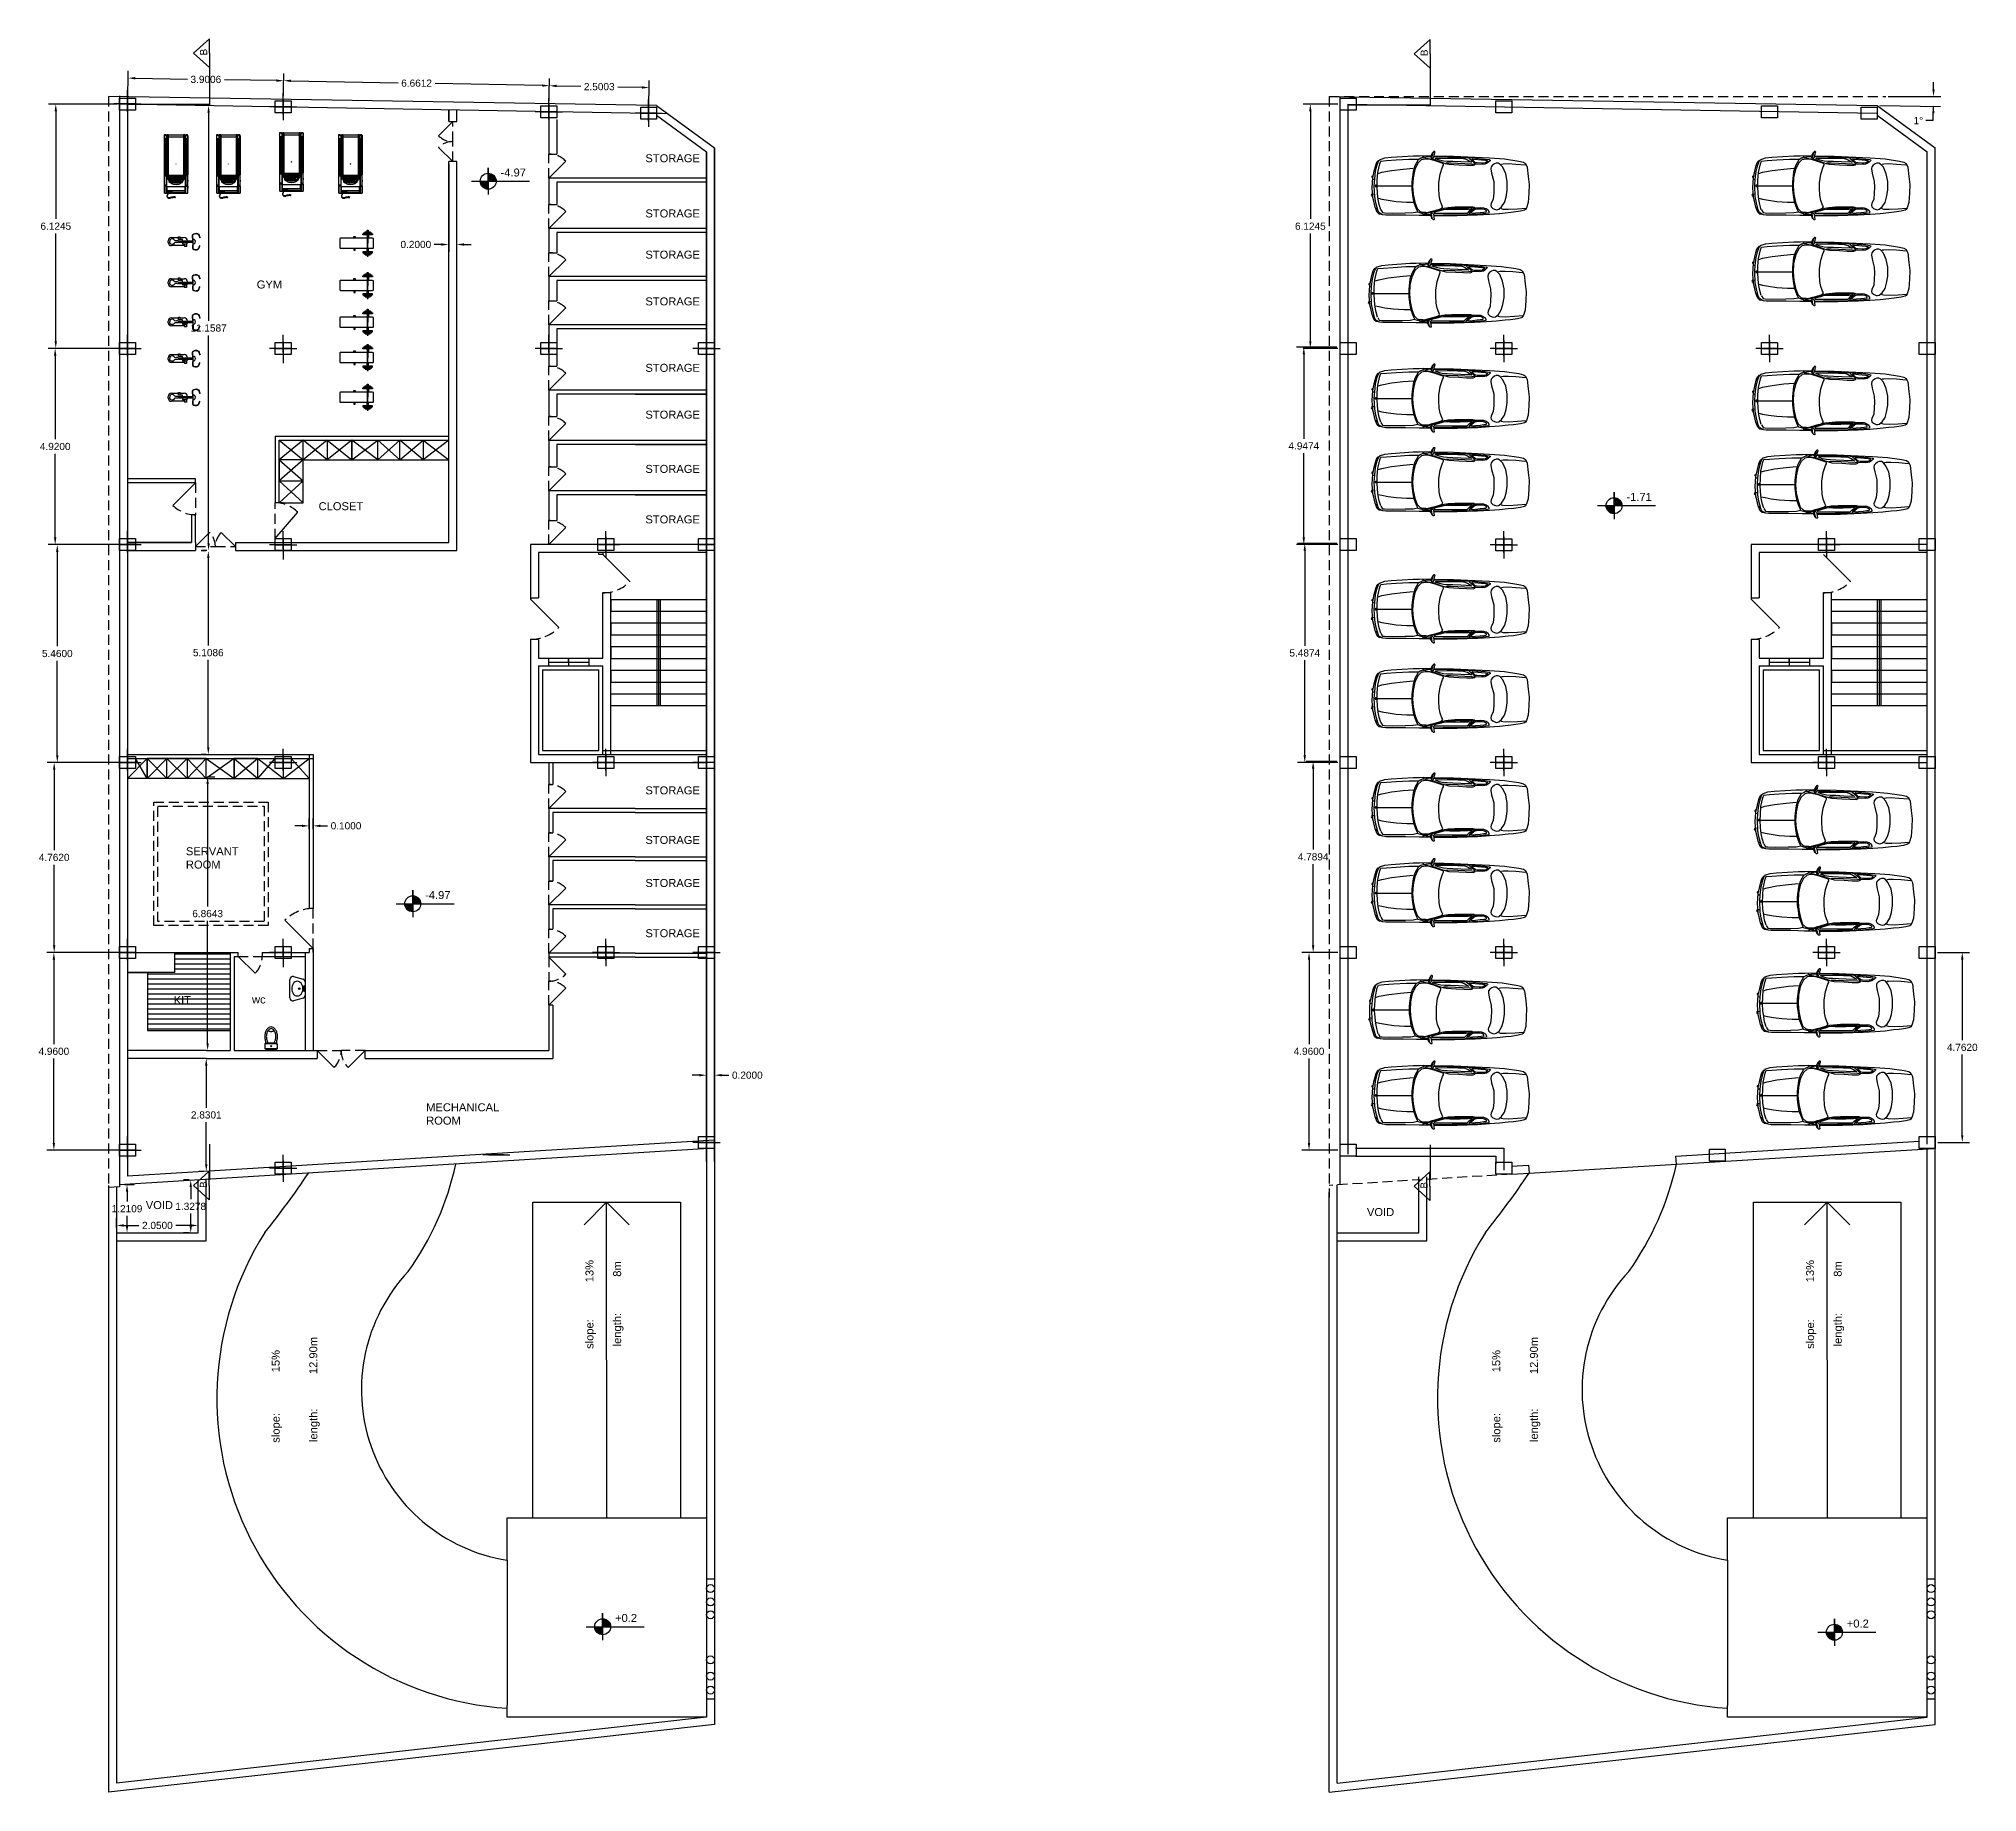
# Model space of a CAD drawing. Header units: inches. Extents: x 116 to 385, y -28932 to 7645.
# Drawn here: x 126.98 to 175.57, y 50.89 to 94.85 of the extents above; entities that cross this region are included whole.
import ezdxf
from ezdxf.enums import TextEntityAlignment as Align

# ---------------------------------------------------------------- set-up
doc = ezdxf.new("R2010")
doc.units = ezdxf.units.IN
doc.header["$MEASUREMENT"] = 0
doc.linetypes.add('DASHED2', pattern=[0.375, 0.25, -0.125])
doc.linetypes.add('HIDDEN', pattern=[0.375, 0.25, -0.125])
doc.layers.add('SANTEH', color=7, linetype='Continuous')
doc.styles.get("Standard").update_dxf_attribs({"font": 'arial.ttf'})
doc.dimstyles.get("Standard").update_dxf_attribs({"dimtxt": 0.18, "dimasz": 0.18, "dimexe": 0.18, "dimexo": 0.0625, "dimgap": 0.09, "dimtad": 0, "dimtih": 1, "dimtoh": 1, "dimdec": 4, "dimzin": 0, "dimdsep": 46, "dimtxsty": 'Standard', "dimcen": 0.09, "dimadec": 0, "dimazin": 0, "dimtfac": 1, "dimtdec": 4, "dimtofl": 0, "dimtmove": 0, "dimatfit": 3, "dimfxl": 1, "dimtolj": 1, "dimtzin": 0, "dimarcsym": 0})

msp = doc.modelspace()

# ---------------------------------------------------------------- texts
at = {"char_height": 0.18, "attachment_point": 1, "rotation": 90}
for insert in [(131.01968, 94.42924), (161.61447, 94.41219), (131.01457, 66.04024), (161.60936, 66.02319)]:
    msp.add_mtext_dynamic_manual_height_columns('B', width=1.1155648, gutter_width=1, heights=[0], dxfattribs=dict(at, insert=insert))
at = {"char_height": 0.2, "attachment_point": 1}
for insert in [(142.18292, 91.95322), (142.18292, 90.56932), (142.18292, 89.53727), (142.18292, 88.36448), (142.18292, 86.69912), (142.18292, 85.52633), (142.18292, 84.16589), (142.18292, 82.89928), (142.18292, 76.10742), (142.18292, 74.86426), (142.18292, 73.78529), (142.18292, 72.52642)]:
    msp.add_mtext('STORAGE', dxfattribs=dict(at, insert=insert))
for s, width, heights, insert in [('-4.97', 0.6284528, [0.17209], (138.55255, 91.59607)), ('GYM', 0.850801, [0], (132.44074, 88.78819)), ('CLOSET', 1.1770918, [0.17849], (133.99104, 83.23059)), ('-1.71', 0.7815672, [0.17874], (166.77264, 83.46306)), ('SERVANT \\PROOM', 0.0631503, [0], (130.66554, 74.58105)), ('-4.97', 0.6284528, [0.17209], (136.66114, 73.48286)), ('KIT', 0.5206195, [0], (130.35902, 70.85021)), ('wc', 0.0414324, [0], (132.32231, 70.86518)), ('MECHANICAL ROOM', 0.0748512, [0], (136.68688, 68.16221)), ('VOID', 0.7418839, [0.20696], (129.65947, 65.7113)), ('VOID', 0.7418839, [0.20696], (160.2686, 65.53653)), ('+0.2', 0.7815672, [0.17874], (141.42169, 55.36093)), ('+0.2', 0.7815672, [0.17874], (172.29704, 55.22135))]:
    msp.add_mtext_dynamic_manual_height_columns(s, width=width, gutter_width=1, heights=heights, dxfattribs=dict(at, insert=insert))
note = msp.add_mtext_dynamic_manual_height_columns('\\pi-0.6,l0.8,t0.8;slope:', width=1.0696142, gutter_width=0, heights=[0.46082, 0], dxfattribs=dict(insert=(140.68089, 61.80615), char_height=0.2, attachment_point=1, rotation=90))
for column, words in zip(note.columns.linked_columns, ['\\pl0.8,t0,0.8;^I13%']):
    column.text = words
note = msp.add_mtext_dynamic_manual_height_columns('\\pi-0.6,l0.8,t0.8;length:', width=1.0897244, gutter_width=0.05625, heights=[0.39835, 0], dxfattribs=dict(insert=(141.37487, 61.86857), char_height=0.2, attachment_point=1, rotation=90))
for column, words in zip(note.columns.linked_columns, ['\\pl0.8,t0,0.8;^I8m']):
    column.text = words
note = msp.add_mtext_dynamic_manual_height_columns('\\pi-0.6,l0.8,t0.8;slope:', width=1.0696142, gutter_width=0, heights=[0.46082, 0], dxfattribs=dict(insert=(171.27568, 61.80615), char_height=0.2, attachment_point=1, rotation=90))
for column, words in zip(note.columns.linked_columns, ['\\pl0.8,t0,0.8;^I13%']):
    column.text = words
note = msp.add_mtext_dynamic_manual_height_columns('\\pi-0.6,l0.8,t0.8;length:', width=1.0897244, gutter_width=0.05625, heights=[0.39835, 0], dxfattribs=dict(insert=(171.96966, 61.86857), char_height=0.2, attachment_point=1, rotation=90))
for column, words in zip(note.columns.linked_columns, ['\\pl0.8,t0,0.8;^I8m']):
    column.text = words
note = msp.add_mtext_dynamic_manual_height_columns('\\pi-0.6,l0.8,t0.8,2.6;length:', width=1.1035502, gutter_width=0, heights=[0.34861, 0], dxfattribs=dict(insert=(133.75901, 59.47119), char_height=0.2, attachment_point=1, rotation=90))
for column, words in zip(note.columns.linked_columns, ['\\pl0.8,t0,0.8,2.6;^I12.90m']):
    column.text = words
note = msp.add_mtext_dynamic_manual_height_columns('\\pi-0.6,l0.8,t0.8,2.6;length:', width=1.1035502, gutter_width=0, heights=[0.34861, 0], dxfattribs=dict(insert=(164.3538, 59.47119), char_height=0.2, attachment_point=1, rotation=90))
for column, words in zip(note.columns.linked_columns, ['\\pl0.8,t0,0.8,2.6;^I12.90m']):
    column.text = words
note = msp.add_mtext_dynamic_manual_height_columns('\\pi-0.6,l0.8,t0.8;slope:', width=1.1660029, gutter_width=0, heights=[0.38353, 0], dxfattribs=dict(insert=(132.81527, 59.45339), char_height=0.2, attachment_point=1, rotation=90))
for column, words in zip(note.columns.linked_columns, ['\\pl0.8,t0,0.8;^I15%']):
    column.text = words
note = msp.add_mtext_dynamic_manual_height_columns('\\pi-0.6,l0.8,t0.8;slope:', width=1.1660029, gutter_width=0, heights=[0.38353, 0], dxfattribs=dict(insert=(163.41005, 59.45339), char_height=0.2, attachment_point=1, rotation=90))
for column, words in zip(note.columns.linked_columns, ['\\pl0.8,t0,0.8;^I15%']):
    column.text = words

# ---------------------------------------------------------------- blocks, each defined once
blk = doc.blocks.new('*U2')
blk.add_lwpolyline([(-0.2, 0), (0.2, 0), (0.2, -0.3), (-0.2, -0.3)], close=True)
blk = doc.blocks.new('K10-44')
for points in [[(-182, 223, 0.020439), (-174, 198), (-174, 135, 0.262987), (-198, 92), (-198, -8, 0.414214), (-148, -58), (152, -58, 0.414214), (202, -8), (202, 92, 0.262987), (178, 135), (178, 198, 0.020439), (186, 223, 0.067459), (202, 342, 0.067459), (186, 461, 0.079812), (143, 554, 0.107118), (74, 621, 0.139889), (2, 642, 0.139889), (-70, 621, 0.107118), (-140, 554, 0.079812), (-182, 461, 0.067459), (-198, 342, 0.067459)], [(-148, 127), (152, 127, -0.414214), (187, 92), (187, -8, -0.414214), (152, -43), (-148, -43, -0.414214), (-183, -8), (-183, 92, -0.414214)]]:
    blk.add_lwpolyline(points, format="xyb", close=True)
for points in [[(-174, 135, -0.136371), (-148, 142), (152, 142, -0.136371), (178, 135)], [(90, 142, 0.027307), (102, 158, 0.079812), (137, 236, 0.067459), (152, 342, 0.067459), (137, 448, 0.079812), (102, 526, 0.107118), (47, 579, 0.139889), (2, 592, 0.139889), (-44, 579, 0.107118), (-98, 526, 0.079812), (-134, 448, 0.067459), (-148, 342, 0.067459), (-134, 236, 0.079812), (-98, 158, 0.027307), (-86, 142, 0.139889)]]:
    blk.add_lwpolyline(points, format="xyb")
blk.add_circle((2, 42), 18.3)
blk.add_arc((2, 602), 105, 213.89944, 326.10056)
blk = doc.blocks.new('A$C7A760DD3')
at = {"linetype": 'Continuous'}
for p, q in [((0, 159), (0, 1998)), ((0, 1998), (46, 1998)), ((46, 1987), (0, 1987)), ((74, 1861), (0, 1861)), ((123, 1855), (0, 1855)), ((1, 1855), (1, 1861)), ((5, 1855), (5, 736)), ((15, 1855), (15, 736)), ((17, 1855), (17, 736)), ((25, 1855), (25, 736)), ((27, 1855), (27, 736)), ((36, 1855), (36, 736)), ((38, 1855), (38, 736)), ((44, 1855), (44, 1861)), ((46, 1952), (46, 1998)), ((73, 1964), (46, 1964)), ((74, 1952), (46, 1952)), ((46, 1861), (46, 1855)), ((46, 1855), (46, 736)), ((48, 1855), (48, 736)), ((56, 1855), (56, 736)), ((58, 1855), (58, 736)), ((67, 1855), (67, 736)), ((69, 1855), (69, 734)), ((72, 1964), (72, 1964)), ((72, 1963), (72, 1964)), ((72, 1963), (72, 1963)), ((72, 1963), (72, 1963)), ((72, 1963), (72, 1963)), ((72, 1963), (72, 1963)), ((72, 1963), (72, 1963)), ((72, 1963), (72, 1963)), ((72, 1963), (72, 1963)), ((72, 1963), (72, 1963)), ((72, 1963), (72, 1963)), ((72, 1962), (72, 1963)), ((72, 1962), (72, 1962)), ((72, 1961), (72, 1962)), ((72, 1961), (72, 1961)), ((72, 1960), (72, 1961)), ((72, 1959), (72, 1960)), ((72, 1958), (72, 1959)), ((72, 1958), (72, 1958)), ((72, 1957), (72, 1958)), ((72, 1956), (72, 1957)), ((72, 1954), (72, 1956)), ((72, 1953), (72, 1954)), ((72, 1861), (72, 1953)), ((73, 1964), (73, 1964)), ((73, 1964), (73, 1964)), ((73, 1964), (73, 1964)), ((73, 1964), (73, 1964)), ((73, 1964), (73, 1964)), ((73, 1964), (73, 1964)), ((73, 1964), (73, 1964)), ((73, 1964), (73, 1964)), ((73, 1964), (73, 1964)), ((73, 1964), (73, 1964)), ((73, 1964), (73, 1964)), ((73, 1964), (73, 1964)), ((73, 1964), (73, 1964)), ((73, 1964), (73, 1964)), ((73, 1964), (73, 1964)), ((73, 1964), (73, 1964)), ((73, 1964), (73, 1964)), ((73, 1964), (73, 1964)), ((73, 1963), (73, 1964)), ((73, 1964), (73, 1964)), ((73, 1964), (73, 1964)), ((73, 1964), (73, 1964)), ((73, 1964), (73, 1964)), ((73, 1964), (73, 1964)), ((73, 1964), (73, 1964)), ((73, 1964), (73, 1964)), ((73, 1964), (73, 1964)), ((74, 1964), (73, 1964)), ((73, 1964), (73, 1964)), ((73, 1964), (73, 1964)), ((73, 1964), (73, 1964)), ((72, 1964), (73, 1964)), ((72, 1964), (72, 1964)), ((72, 1964), (72, 1964)), ((72, 1964), (72, 1964)), ((72, 1964), (72, 1964)), ((72, 1964), (72, 1964)), ((73, 1963), (73, 1963)), ((73, 1963), (73, 1963)), ((74, 1963), (73, 1963)), ((74, 1964), (74, 1964)), ((74, 1964), (74, 1964)), ((74, 1964), (74, 1964)), ((74, 1964), (74, 1964)), ((74, 1964), (74, 1964)), ((74, 1964), (74, 1964)), ((74, 1964), (74, 1964)), ((74, 1964), (74, 1964)), ((74, 1964), (74, 1964)), ((74, 1963), (74, 1964)), ((74, 1963), (74, 1963)), ((74, 1963), (74, 1963)), ((74, 1963), (74, 1963)), ((74, 1963), (74, 1963)), ((74, 1963), (74, 1963)), ((74, 1963), (74, 1963)), ((74, 1963), (74, 1963)), ((74, 1963), (74, 1963)), ((74, 1963), (74, 1963)), ((74, 1963), (74, 1963)), ((74, 1963), (74, 1963)), ((74, 1963), (74, 1963)), ((74, 1963), (74, 1963)), ((74, 1963), (74, 1963)), ((74, 1963), (74, 1963)), ((74, 1963), (74, 1963)), ((74, 1963), (74, 1963)), ((74, 1963), (74, 1963)), ((74, 1963), (74, 1963)), ((74, 1963), (74, 1963)), ((74, 1963), (74, 1963)), ((74, 1962), (74, 1963)), ((74, 1963), (74, 1963)), ((74, 1963), (74, 1963)), ((74, 1963), (74, 1963)), ((74, 1963), (74, 1963)), ((74, 1963), (74, 1963)), ((74, 1963), (74, 1963)), ((74, 1963), (74, 1963)), ((74, 1963), (74, 1963)), ((74, 1963), (74, 1963)), ((74, 1963), (74, 1963)), ((74, 1963), (74, 1963)), ((74, 1963), (74, 1963)), ((74, 1963), (74, 1963)), ((74, 1963), (74, 1963)), ((74, 1963), (74, 1963)), ((74, 1963), (74, 1963)), ((74, 1963), (74, 1963)), ((74, 1963), (74, 1963)), ((74, 1963), (74, 1963)), ((74, 1963), (74, 1963)), ((74, 1963), (74, 1963)), ((74, 1963), (74, 1963)), ((74, 1963), (74, 1963)), ((74, 1963), (74, 1963)), ((74, 1962), (74, 1963)), ((74, 1962), (74, 1962)), ((74, 1962), (74, 1962)), ((74, 1962), (74, 1962)), ((74, 1962), (74, 1962)), ((74, 1962), (74, 1962)), ((74, 1962), (74, 1962)), ((74, 1962), (74, 1962)), ((74, 1962), (74, 1962)), ((74, 1962), (74, 1962)), ((74, 1962), (74, 1962)), ((74, 1962), (74, 1962)), ((74, 1962), (74, 1962)), ((74, 1962), (74, 1962)), ((74, 1962), (74, 1962)), ((74, 1962), (74, 1962)), ((74, 1962), (74, 1962)), ((74, 1962), (74, 1962)), ((74, 1962), (74, 1962)), ((74, 1962), (74, 1962)), ((74, 1962), (74, 1962)), ((74, 1962), (74, 1962)), ((74, 1961), (74, 1962)), ((74, 1861), (74, 1962)), ((74, 1961), (74, 1961)), ((74, 1961), (74, 1961)), ((74, 1961), (74, 1961)), ((74, 1960), (74, 1961)), ((74, 1960), (74, 1960)), ((74, 1959), (74, 1960)), ((74, 1959), (74, 1959)), ((74, 1958), (74, 1959)), ((74, 1957), (74, 1958)), ((74, 1957), (74, 1957)), ((74, 1956), (74, 1957)), ((74, 1955), (74, 1956)), ((74, 1954), (74, 1955)), ((74, 1953), (74, 1954)), ((74, 1861), (74, 1953)), ((80, 1939), (74, 1939)), ((80, 1912), (74, 1913)), ((74, 1892), (74, 1891)), ((74, 1892), (74, 1892)), ((74, 1892), (74, 1892)), ((74, 1861), (74, 1892)), ((74, 1892), (74, 1892)), ((74, 1892), (74, 1892)), ((74, 1891), (74, 1890)), ((74, 1891), (74, 1891)), ((74, 1891), (74, 1891)), ((74, 1891), (74, 1891)), ((74, 1891), (74, 1891)), ((74, 1890), (74, 1889)), ((74, 1890), (74, 1890)), ((74, 1890), (74, 1890)), ((74, 1890), (74, 1890)), ((74, 1890), (74, 1890)), ((74, 1890), (74, 1890)), ((74, 1890), (123, 1890)), ((74, 1889), (74, 1889)), ((74, 1889), (74, 1889)), ((74, 1889), (74, 1889)), ((74, 1889), (74, 1889)), ((74, 1862), (123, 1862)), ((77, 1855), (77, 719)), ((79, 1855), (79, 719)), ((109, 1983), (80, 1983)), ((80, 1890), (80, 1983)), ((87, 1855), (87, 719)), ((89, 1855), (89, 719)), ((123, 1983), (109, 1983)), ((109, 1890), (109, 1983)), ((118, 1855), (118, 719)), ((122, 1855), (122, 719)), ((123, 1985), (123, 719)), ((123, 1985), (604, 1985)), ((123, 1926), (604, 1926)), ((604, 1985), (604, 719)), ((621, 1983), (604, 1983)), ((652, 1890), (604, 1890)), ((652, 1862), (604, 1862)), ((731, 1855), (604, 1855)), ((605, 1855), (605, 719)), ((609, 1855), (609, 719)), ((650, 1983), (621, 1983)), ((621, 1890), (621, 1983)), ((637, 1855), (637, 719)), ((639, 1855), (639, 719)), ((647, 1855), (647, 719)), ((649, 1855), (649, 719)), ((650, 1890), (650, 1983)), ((652, 1939), (650, 1939)), ((652, 1912), (650, 1912)), ((652, 1964), (653, 1964)), ((652, 1964), (652, 1964)), ((652, 1963), (652, 1964)), ((652, 1963), (653, 1963)), ((652, 1963), (652, 1963)), ((652, 1963), (652, 1963)), ((652, 1963), (652, 1963)), ((652, 1963), (652, 1963)), ((652, 1963), (652, 1963)), ((652, 1963), (652, 1963)), ((652, 1963), (652, 1963)), ((652, 1963), (652, 1963)), ((652, 1963), (652, 1963)), ((652, 1962), (652, 1963)), ((652, 1963), (652, 1963)), ((652, 1963), (652, 1963)), ((652, 1963), (652, 1963)), ((652, 1963), (652, 1963)), ((652, 1963), (652, 1963)), ((652, 1963), (652, 1963)), ((652, 1963), (652, 1963)), ((652, 1963), (652, 1963)), ((652, 1963), (652, 1963)), ((652, 1963), (652, 1963)), ((652, 1963), (652, 1963)), ((652, 1963), (652, 1963)), ((652, 1963), (652, 1963)), ((652, 1963), (652, 1963)), ((652, 1963), (652, 1963)), ((652, 1963), (652, 1963)), ((652, 1963), (652, 1963)), ((652, 1963), (652, 1963)), ((652, 1963), (652, 1963)), ((652, 1963), (652, 1963)), ((652, 1963), (652, 1963)), ((652, 1963), (652, 1963)), ((652, 1963), (652, 1963)), ((652, 1963), (652, 1963)), ((652, 1962), (652, 1963)), ((652, 1861), (652, 1962)), ((652, 1962), (652, 1962)), ((652, 1962), (652, 1962)), ((652, 1962), (652, 1962)), ((652, 1962), (652, 1962)), ((652, 1962), (652, 1962)), ((652, 1962), (652, 1962)), ((652, 1962), (652, 1962)), ((652, 1962), (652, 1962)), ((652, 1962), (652, 1962)), ((652, 1962), (652, 1962)), ((652, 1962), (652, 1962)), ((652, 1962), (652, 1962)), ((652, 1962), (652, 1962)), ((652, 1962), (652, 1962)), ((652, 1962), (652, 1962)), ((652, 1962), (652, 1962)), ((652, 1962), (652, 1962)), ((652, 1962), (652, 1962)), ((652, 1962), (652, 1962)), ((652, 1962), (652, 1962)), ((653, 1961), (652, 1962)), ((652, 1962), (652, 1962)), ((652, 1892), (652, 1891)), ((653, 1892), (652, 1892)), ((652, 1891), (652, 1890)), ((652, 1891), (652, 1891)), ((652, 1891), (652, 1891)), ((652, 1891), (652, 1891)), ((652, 1891), (652, 1891)), ((652, 1890), (652, 1889)), ((652, 1890), (652, 1890)), ((652, 1890), (652, 1890)), ((652, 1890), (652, 1890)), ((652, 1890), (652, 1890)), ((652, 1890), (652, 1890)), ((652, 1889), (652, 1889)), ((652, 1889), (652, 1889)), ((652, 1889), (652, 1889)), ((652, 1889), (652, 1889)), ((726, 1861), (652, 1861)), ((653, 1964), (654, 1964)), ((653, 1964), (653, 1964)), ((653, 1964), (653, 1964)), ((653, 1964), (653, 1964)), ((653, 1964), (653, 1964)), ((653, 1964), (653, 1964)), ((653, 1964), (653, 1964)), ((653, 1964), (653, 1964)), ((653, 1964), (653, 1964)), ((653, 1964), (653, 1964)), ((653, 1964), (653, 1964)), ((653, 1964), (653, 1964)), ((653, 1964), (653, 1964)), ((653, 1963), (653, 1964)), ((653, 1964), (653, 1964)), ((653, 1964), (653, 1964)), ((653, 1964), (653, 1964)), ((653, 1964), (653, 1964)), ((653, 1964), (653, 1964)), ((653, 1964), (653, 1964)), ((653, 1964), (653, 1964)), ((653, 1964), (653, 1964)), ((653, 1964), (653, 1964)), ((653, 1964), (653, 1964)), ((653, 1964), (653, 1964)), ((653, 1964), (653, 1964)), ((653, 1964), (653, 1964)), ((653, 1964), (653, 1964)), ((653, 1964), (653, 1964)), ((653, 1964), (653, 1964)), ((680, 1964), (653, 1964)), ((653, 1963), (653, 1963)), ((653, 1963), (653, 1963)), ((653, 1963), (653, 1963)), ((653, 1963), (653, 1963)), ((653, 1963), (653, 1963)), ((653, 1963), (653, 1963)), ((653, 1963), (653, 1963)), ((653, 1963), (653, 1963)), ((653, 1963), (653, 1963)), ((653, 1963), (653, 1963)), ((653, 1963), (653, 1963)), ((653, 1963), (653, 1963)), ((653, 1963), (653, 1963)), ((653, 1963), (653, 1963)), ((653, 1960), (653, 1961)), ((653, 1961), (653, 1961)), ((653, 1961), (653, 1961)), ((653, 1961), (653, 1961)), ((653, 1959), (653, 1960)), ((653, 1960), (653, 1960)), ((653, 1957), (653, 1959)), ((653, 1959), (653, 1959)), ((653, 1956), (653, 1957)), ((653, 1955), (653, 1956)), ((653, 1953), (653, 1955)), ((653, 1953), (653, 1861)), ((680, 1952), (653, 1952)), ((653, 1892), (653, 1892)), ((653, 1892), (653, 1892)), ((653, 1892), (653, 1892)), ((653, 1861), (653, 1892)), ((654, 1964), (654, 1964)), ((654, 1964), (654, 1964)), ((654, 1964), (654, 1964)), ((654, 1964), (654, 1964)), ((654, 1964), (654, 1964)), ((654, 1964), (654, 1964)), ((654, 1964), (654, 1964)), ((654, 1964), (654, 1964)), ((654, 1964), (654, 1964)), ((654, 1964), (654, 1964)), ((654, 1963), (654, 1964)), ((654, 1964), (654, 1964)), ((654, 1964), (654, 1964)), ((654, 1964), (654, 1964)), ((654, 1964), (654, 1964)), ((654, 1964), (654, 1964)), ((654, 1963), (654, 1963)), ((654, 1963), (654, 1963)), ((654, 1963), (654, 1963)), ((654, 1963), (654, 1963)), ((654, 1963), (654, 1963)), ((654, 1962), (654, 1963)), ((654, 1963), (654, 1963)), ((654, 1963), (654, 1963)), ((654, 1963), (654, 1963)), ((654, 1961), (654, 1962)), ((654, 1962), (654, 1962)), ((654, 1962), (654, 1962)), ((654, 1960), (654, 1961)), ((654, 1959), (654, 1960)), ((654, 1958), (654, 1959)), ((654, 1956), (654, 1958)), ((654, 1954), (654, 1956)), ((654, 1952), (654, 1954)), ((654, 1952), (654, 1861)), ((658, 1855), (658, 719)), ((660, 1855), (660, 719)), ((668, 1855), (668, 736)), ((670, 1855), (670, 736)), ((678, 1855), (678, 736)), ((680, 1998), (726, 1998)), ((680, 1952), (680, 1998)), ((680, 1987), (726, 1987)), ((680, 1855), (680, 736)), ((687, 1861), (687, 1855)), ((689, 1861), (689, 1855)), ((689, 1855), (689, 736)), ((691, 1855), (691, 736)), ((699, 1855), (699, 736)), ((701, 1855), (701, 736)), ((709, 1855), (709, 736)), ((711, 1855), (711, 736)), ((722, 1855), (722, 736)), ((726, 1861), (726, 1998)), ((729, 1972), (726, 1972)), ((729, 1875), (726, 1875)), ((726, 1855), (726, 736)), ((728, 1972), (728, 1875)), ((728, 1875), (728, 1972)), ((728, 1972), (728, 1875)), ((733, 1952), (728, 1952)), ((729, 1875), (729, 1972)), ((731, 1855), (731, 736)), ((732, 1952), (732, 735)), ((733, 159), (733, 1952)), ((0, 701), (69, 701)), ((3, 379), (3, 736)), ((66, 736), (3, 736)), ((66, 736), (66, 379)), ((69, 159), (69, 733)), ((69, 719), (664, 719)), ((69, 684), (172, 684)), ((156, 627), (69, 627)), ((77, 684), (77, 627)), ((79, 684), (79, 627)), ((87, 684), (87, 627)), ((89, 684), (89, 627)), ((118, 684), (118, 627)), ((122, 684), (122, 627)), ((123, 684), (123, 627)), ((156, 608), (155, 605)), ((156, 630), (156, 629)), ((157, 630), (156, 630)), ((156, 629), (156, 628)), ((156, 629), (156, 628)), ((156, 629), (156, 629)), ((157, 628), (156, 629)), ((156, 628), (156, 627)), ((156, 628), (156, 628)), ((156, 627), (156, 628)), ((156, 628), (156, 627)), ((156, 628), (156, 627)), ((156, 627), (156, 627)), ((156, 627), (156, 626)), ((156, 626), (156, 624)), ((156, 624), (156, 622)), ((156, 622), (156, 619)), ((156, 619), (156, 616)), ((156, 616), (156, 612)), ((156, 612), (156, 608)), ((158, 632), (157, 631)), ((157, 631), (157, 630)), ((158, 629), (157, 628)), ((157, 626), (157, 628)), ((157, 628), (157, 626)), ((157, 626), (157, 530)), ((159, 633), (158, 632)), ((159, 629), (158, 629)), ((160, 633), (159, 633)), ((160, 630), (159, 629)), ((161, 633), (160, 633)), ((161, 630), (160, 630)), ((161, 633), (161, 633)), ((161, 632), (161, 633)), ((565, 633), (161, 633)), ((161, 630), (161, 632)), ((161, 630), (161, 533)), ((565, 630), (161, 630)), ((168, 630), (168, 536)), ((168, 536), (168, 630)), ((558, 630), (168, 630)), ((558, 630), (168, 630)), ((172, 684), (173, 685)), ((172, 684), (172, 684)), ((173, 685), (174, 685)), ((174, 685), (176, 686)), ((176, 686), (178, 686)), ((178, 686), (180, 687)), ((180, 687), (255, 687)), ((181, 621), (181, 620)), ((182, 621), (181, 621)), ((181, 610), (181, 620)), ((181, 610), (181, 609)), ((181, 609), (182, 609)), ((181, 609), (182, 609)), ((183, 621), (182, 621)), ((182, 609), (183, 609)), ((182, 609), (182, 609)), ((182, 609), (183, 609)), ((205, 621), (183, 621)), ((183, 609), (183, 609)), ((183, 609), (205, 609)), ((183, 609), (205, 609)), ((188, 618), (187, 617)), ((187, 617), (187, 616)), ((187, 616), (187, 615)), ((187, 615), (188, 614)), ((187, 615), (187, 614)), ((187, 614), (188, 613)), ((190, 619), (188, 618)), ((188, 614), (190, 613)), ((188, 613), (190, 612)), ((192, 620), (190, 619)), ((190, 613), (192, 613)), ((190, 612), (192, 612)), ((194, 620), (192, 620)), ((192, 613), (194, 613)), ((192, 612), (194, 612)), ((196, 620), (194, 620)), ((194, 613), (196, 613)), ((194, 612), (196, 612)), ((198, 619), (196, 620)), ((196, 613), (198, 613)), ((196, 612), (198, 612)), ((200, 618), (198, 619)), ((198, 613), (200, 614)), ((198, 612), (200, 613)), ((201, 617), (200, 618)), ((200, 614), (201, 615)), ((200, 613), (201, 614)), ((202, 616), (201, 617)), ((201, 615), (202, 616)), ((201, 614), (202, 615)), ((206, 621), (205, 621)), ((205, 609), (206, 609)), ((205, 609), (206, 609)), ((205, 609), (205, 609)), ((207, 621), (206, 621)), ((206, 609), (207, 609)), ((206, 609), (207, 609)), ((207, 620), (207, 621)), ((207, 610), (207, 620)), ((207, 609), (207, 610)), ((207, 609), (207, 610)), ((207, 609), (207, 609)), ((234, 621), (235, 621)), ((234, 620), (234, 621)), ((234, 610), (234, 620)), ((234, 610), (234, 610)), ((234, 609), (234, 610)), ((234, 610), (234, 610)), ((235, 609), (234, 610)), ((235, 609), (234, 609)), ((235, 621), (236, 622)), ((236, 609), (235, 609)), ((236, 609), (235, 609)), ((236, 622), (276, 622)), ((236, 609), (236, 609)), ((236, 609), (276, 609)), ((276, 609), (236, 609)), ((248, 620), (248, 621)), ((248, 621), (256, 610)), ((264, 621), (248, 621)), ((248, 620), (256, 610)), ((255, 687), (257, 686)), ((256, 610), (264, 621)), ((256, 610), (264, 620)), ((256, 610), (256, 610)), ((257, 686), (259, 686)), ((259, 686), (261, 685)), ((261, 685), (262, 685)), ((262, 685), (263, 684)), ((263, 684), (263, 684)), ((263, 684), (664, 684)), ((264, 620), (264, 621)), ((276, 622), (277, 621)), ((277, 609), (276, 609)), ((277, 609), (276, 609)), ((276, 609), (276, 609)), ((277, 621), (278, 621)), ((278, 610), (277, 609)), ((278, 609), (277, 609)), ((278, 621), (278, 620)), ((278, 610), (278, 620)), ((278, 610), (278, 609)), ((278, 610), (278, 610)), ((278, 610), (278, 610)), ((283, 620), (284, 621)), ((283, 610), (283, 620)), ((283, 610), (283, 610)), ((284, 609), (283, 610)), ((284, 610), (283, 610)), ((284, 621), (285, 622)), ((284, 621), (284, 621)), ((284, 609), (284, 610)), ((285, 609), (284, 609)), ((285, 609), (284, 609)), ((285, 622), (326, 622)), ((285, 609), (285, 609)), ((285, 609), (285, 609)), ((326, 609), (285, 609)), ((326, 609), (285, 609)), ((306, 621), (297, 611)), ((297, 610), (297, 611)), ((297, 611), (314, 611)), ((297, 610), (314, 610)), ((314, 611), (306, 621)), ((314, 610), (314, 611)), ((326, 622), (327, 621)), ((326, 609), (326, 609)), ((327, 609), (326, 609)), ((327, 609), (326, 609)), ((326, 609), (326, 609)), ((327, 621), (328, 621)), ((328, 610), (327, 609)), ((328, 610), (327, 609)), ((328, 621), (328, 620)), ((328, 620), (328, 610)), ((328, 610), (328, 610)), ((328, 610), (328, 610)), ((338, 625), (337, 624)), ((337, 624), (337, 624)), ((337, 610), (337, 624)), ((337, 610), (337, 609)), ((337, 610), (337, 609)), ((337, 609), (338, 609)), ((337, 609), (338, 609)), ((339, 625), (338, 625)), ((338, 609), (339, 609)), ((338, 609), (339, 609)), ((392, 625), (339, 625)), ((339, 609), (339, 609)), ((339, 609), (392, 609)), ((339, 609), (392, 609)), ((373, 1078), (365, 1078)), ((365, 1068), (365, 1078)), ((373, 1068), (365, 1068)), ((373, 1068), (373, 1078)), ((393, 625), (392, 625)), ((392, 609), (393, 609)), ((392, 609), (393, 609)), ((392, 609), (392, 609)), ((394, 624), (393, 625)), ((393, 609), (394, 610)), ((393, 609), (393, 609)), ((393, 609), (394, 609)), ((394, 624), (394, 624)), ((394, 610), (394, 624)), ((394, 610), (394, 610)), ((394, 609), (394, 610)), ((403, 621), (403, 620)), ((404, 621), (403, 621)), ((403, 620), (403, 610)), ((403, 610), (404, 609)), ((403, 610), (404, 609)), ((403, 610), (403, 610)), ((403, 610), (403, 610)), ((405, 622), (404, 621)), ((404, 609), (405, 609)), ((404, 609), (405, 609)), ((404, 609), (404, 609)), ((445, 622), (405, 622)), ((405, 609), (405, 609)), ((405, 609), (445, 609)), ((405, 609), (445, 609)), ((417, 620), (417, 621)), ((417, 621), (425, 610)), ((434, 621), (417, 621)), ((417, 620), (425, 610)), ((425, 610), (434, 621)), ((425, 610), (434, 620)), ((425, 610), (425, 610)), ((434, 620), (434, 621)), ((447, 621), (445, 622)), ((445, 609), (446, 609)), ((445, 609), (447, 609)), ((445, 609), (445, 609)), ((446, 609), (447, 609)), ((447, 621), (447, 621)), ((448, 620), (447, 621)), ((447, 609), (448, 610)), ((447, 610), (448, 610)), ((447, 609), (447, 610)), ((448, 610), (448, 620)), ((448, 610), (448, 610)), ((453, 621), (452, 620)), ((452, 620), (452, 610)), ((452, 610), (453, 609)), ((452, 610), (452, 610)), ((452, 610), (453, 610)), ((455, 622), (453, 621)), ((453, 621), (453, 621)), ((453, 610), (453, 609)), ((453, 609), (455, 609)), ((453, 609), (454, 609)), ((454, 609), (455, 609)), ((495, 622), (455, 622)), ((455, 609), (455, 609)), ((455, 609), (495, 609)), ((455, 609), (495, 609)), ((475, 621), (466, 611)), ((466, 610), (466, 611)), ((466, 611), (483, 611)), ((466, 610), (483, 610)), ((483, 611), (475, 621)), ((483, 610), (483, 611)), ((496, 621), (495, 622)), ((495, 609), (496, 609)), ((495, 609), (496, 609)), ((495, 609), (495, 609)), ((497, 621), (496, 621)), ((496, 609), (497, 610)), ((496, 609), (497, 610)), ((496, 609), (496, 609)), ((497, 620), (497, 621)), ((497, 610), (497, 620)), ((497, 610), (497, 610)), ((497, 610), (497, 610)), ((507, 622), (507, 608)), ((554, 622), (507, 622)), ((507, 621), (507, 617)), ((554, 621), (507, 621)), ((554, 621), (507, 621)), ((508, 617), (507, 617)), ((507, 617), (508, 617)), ((507, 616), (507, 614)), ((508, 616), (507, 616)), ((507, 614), (508, 614)), ((507, 613), (507, 608)), ((508, 613), (507, 613)), ((508, 611), (507, 611)), ((507, 608), (554, 608)), ((508, 617), (508, 619)), ((508, 619), (552, 619)), ((508, 614), (508, 616)), ((508, 608), (508, 613)), ((552, 610), (508, 610)), ((552, 619), (552, 617)), ((554, 617), (552, 617)), ((552, 617), (554, 617)), ((552, 616), (552, 614)), ((554, 616), (552, 616)), ((552, 614), (554, 614)), ((552, 613), (552, 608)), ((554, 613), (552, 613)), ((554, 611), (552, 611)), ((554, 608), (554, 622)), ((554, 621), (554, 617)), ((554, 616), (554, 614)), ((554, 613), (554, 608)), ((554, 611), (554, 608)), ((558, 536), (558, 630)), ((558, 536), (558, 630)), ((565, 633), (565, 633)), ((565, 632), (565, 633)), ((566, 633), (565, 633)), ((565, 630), (565, 632)), ((565, 630), (567, 630)), ((565, 533), (565, 630)), ((567, 633), (566, 633)), ((569, 632), (567, 633)), ((567, 630), (568, 629)), ((568, 629), (569, 629)), ((569, 631), (569, 632)), ((570, 630), (569, 631)), ((569, 629), (569, 628)), ((569, 628), (570, 626)), ((570, 630), (570, 630)), ((570, 629), (570, 630)), ((570, 629), (570, 628)), ((570, 629), (570, 629)), ((570, 628), (570, 629)), ((570, 628), (570, 629)), ((570, 628), (570, 627)), ((570, 626), (570, 628)), ((570, 627), (570, 628)), ((570, 628), (570, 628)), ((570, 628), (570, 627)), ((570, 627), (570, 628)), ((570, 626), (570, 627)), ((570, 627), (570, 627)), ((664, 627), (570, 627)), ((570, 624), (570, 626)), ((570, 530), (570, 626)), ((570, 622), (570, 624)), ((570, 619), (570, 622)), ((570, 616), (570, 619)), ((570, 612), (570, 616)), ((571, 608), (570, 612)), ((571, 605), (571, 608)), ((604, 684), (604, 627)), ((605, 684), (605, 627)), ((609, 684), (609, 627)), ((637, 684), (637, 627)), ((639, 684), (639, 627)), ((647, 684), (647, 627)), ((649, 684), (649, 627)), ((658, 684), (658, 627)), ((660, 684), (660, 627)), ((664, 159), (664, 733)), ((664, 701), (667, 701)), ((730, 736), (667, 736)), ((667, 736), (667, 379)), ((733, 701), (667, 701)), ((730, 379), (730, 736)), ((0, 411), (3, 411)), ((0, 403), (0, 402)), ((0, 402), (1, 401)), ((0, 402), (0, 402)), ((0, 382), (0, 381)), ((0, 382), (0, 382)), ((0, 381), (1, 380)), ((0, 381), (0, 380)), ((0, 380), (1, 379)), ((0, 161), (0, 159)), ((0, 159), (1, 158)), ((0, 159), (1, 159)), ((1, 401), (2, 400)), ((1, 401), (1, 401)), ((1, 380), (2, 380)), ((1, 380), (1, 380)), ((1, 379), (2, 379)), ((1, 158), (2, 158)), ((2, 400), (3, 400)), ((2, 400), (2, 400)), ((2, 380), (2, 379)), ((2, 379), (3, 379)), ((2, 379), (3, 378)), ((2, 158), (3, 158)), ((69, 411), (3, 411)), ((3, 400), (66, 400)), ((66, 379), (3, 379)), ((3, 378), (3, 158)), ((66, 378), (3, 378)), ((3, 158), (66, 158)), ((67, 400), (66, 400)), ((67, 380), (66, 379)), ((66, 378), (67, 379)), ((66, 379), (66, 379)), ((66, 378), (66, 158)), ((66, 158), (67, 158)), ((68, 401), (67, 400)), ((67, 400), (67, 400)), ((68, 380), (67, 380)), ((67, 379), (68, 379)), ((67, 158), (68, 158)), ((68, 402), (68, 401)), ((69, 402), (68, 402)), ((68, 401), (68, 401)), ((69, 382), (68, 381)), ((68, 381), (68, 380)), ((68, 379), (69, 380)), ((68, 380), (68, 380)), ((68, 158), (69, 159)), ((68, 159), (70, 159)), ((154, 593), (69, 593)), ((69, 403), (69, 402)), ((69, 382), (69, 382)), ((69, 380), (69, 381)), ((71, 378), (69, 379)), ((69, 365), (69, 365)), ((71, 364), (69, 365)), ((69, 305), (69, 305)), ((71, 302), (69, 305)), ((71, 229), (69, 229)), ((69, 159), (69, 161)), ((76, 161), (69, 161)), ((69, 159), (69, 159)), ((70, 159), (69, 159)), ((70, 161), (70, 159)), ((70, 159), (76, 159)), ((74, 376), (71, 378)), ((71, 363), (71, 364)), ((72, 363), (71, 363)), ((72, 361), (71, 363)), ((71, 300), (73, 357)), ((71, 300), (71, 302)), ((71, 300), (71, 172)), ((71, 172), (73, 229)), ((71, 169), (71, 172)), ((73, 167), (71, 169)), ((73, 364), (72, 363)), ((73, 359), (72, 361)), ((74, 365), (73, 364)), ((73, 357), (73, 359)), ((73, 233), (73, 357)), ((73, 357), (84, 357)), ((661, 233), (73, 233)), ((73, 232), (73, 233)), ((73, 233), (73, 232)), ((74, 231), (73, 232)), ((73, 232), (73, 231)), ((73, 231), (73, 230)), ((73, 230), (73, 229)), ((73, 227), (73, 229)), ((73, 229), (73, 229)), ((74, 226), (73, 227)), ((75, 165), (73, 167)), ((78, 373), (74, 376)), ((75, 366), (74, 365)), ((76, 230), (74, 231)), ((74, 224), (74, 226)), ((75, 223), (74, 224)), ((76, 367), (75, 366)), ((77, 222), (75, 223)), ((77, 164), (75, 165)), ((78, 368), (76, 367)), ((78, 228), (76, 230)), ((77, 161), (76, 161)), ((76, 161), (76, 159)), ((77, 159), (76, 159)), ((76, 159), (94, 159)), ((78, 221), (77, 222)), ((80, 163), (77, 164)), ((77, 164), (77, 159)), ((77, 161), (77, 161)), ((77, 161), (77, 161)), ((77, 159), (77, 159)), ((77, 159), (77, 159)), ((81, 369), (78, 373)), ((79, 369), (78, 368)), ((80, 226), (78, 228)), ((80, 221), (78, 221)), ((81, 369), (79, 369)), ((82, 224), (80, 226)), ((81, 221), (80, 221)), ((80, 163), (81, 221)), ((91, 163), (80, 163)), ((83, 365), (81, 369)), ((81, 369), (653, 369)), ((82, 221), (81, 221)), ((83, 85), (81, 76)), ((81, 76), (81, 69)), ((81, 69), (81, 62)), ((81, 62), (83, 52)), ((83, 222), (82, 224)), ((82, 221), (82, 221)), ((83, 221), (82, 221)), ((84, 361), (83, 365)), ((84, 221), (83, 222)), ((84, 221), (83, 221)), ((88, 95), (83, 85)), ((83, 52), (87, 42)), ((84, 357), (84, 361)), ((84, 221), (84, 357)), ((649, 221), (84, 221)), ((84, 221), (84, 221)), ((88, 207), (87, 206)), ((88, 207), (87, 206)), ((87, 206), (87, 205)), ((87, 206), (87, 206)), ((87, 206), (87, 205)), ((87, 205), (87, 204)), ((87, 205), (87, 205)), ((87, 204), (88, 203)), ((87, 204), (87, 204)), ((87, 42), (92, 32)), ((89, 208), (88, 207)), ((89, 208), (88, 207)), ((88, 207), (88, 207)), ((88, 207), (88, 207)), ((88, 203), (89, 202)), ((88, 203), (88, 203)), ((93, 103), (88, 95)), ((90, 208), (89, 208)), ((90, 208), (89, 208)), ((89, 202), (90, 202)), ((92, 209), (90, 208)), ((92, 209), (90, 208)), ((90, 202), (92, 201)), ((90, 69), (91, 77)), ((90, 63), (90, 69)), ((92, 54), (90, 63)), ((92, 165), (91, 163)), ((91, 77), (93, 86)), ((93, 209), (92, 209)), ((93, 209), (92, 209)), ((92, 201), (93, 201)), ((94, 166), (92, 165)), ((95, 45), (92, 54)), ((92, 32), (98, 23)), ((95, 210), (93, 209)), ((95, 210), (93, 209)), ((93, 201), (95, 200)), ((98, 111), (93, 103)), ((93, 86), (98, 94)), ((97, 167), (94, 166)), ((94, 166), (94, 165)), ((95, 166), (94, 166)), ((94, 165), (94, 165)), ((94, 165), (94, 162)), ((95, 163), (94, 162)), ((94, 162), (94, 162)), ((94, 162), (94, 162)), ((94, 162), (94, 160)), ((94, 160), (95, 158)), ((96, 210), (95, 210)), ((96, 210), (95, 210)), ((95, 200), (96, 200)), ((96, 163), (95, 163)), ((95, 158), (96, 156)), ((100, 36), (95, 45)), ((98, 211), (96, 210)), ((98, 210), (96, 210)), ((96, 200), (98, 199)), ((96, 164), (96, 163)), ((97, 164), (96, 164)), ((96, 156), (98, 154)), ((101, 168), (97, 167)), ((99, 165), (97, 164)), ((100, 211), (98, 210)), ((100, 211), (98, 211)), ((98, 199), (100, 199)), ((98, 154), (100, 153)), ((103, 119), (98, 111)), ((98, 94), (104, 103)), ((98, 23), (106, 15)), ((100, 165), (99, 165)), ((102, 211), (100, 211)), ((102, 211), (100, 211)), ((100, 199), (102, 199)), ((101, 165), (100, 165)), ((100, 153), (102, 152)), ((106, 28), (100, 36)), ((106, 168), (101, 168)), ((103, 165), (101, 165)), ((104, 211), (102, 211)), ((104, 211), (102, 211)), ((102, 199), (104, 199)), ((103, 155), (102, 154)), ((102, 153), (102, 154)), ((102, 154), (102, 154)), ((102, 154), (102, 154)), ((102, 153), (102, 153)), ((103, 153), (102, 153)), ((102, 152), (105, 152)), ((105, 166), (103, 165)), ((103, 155), (103, 155)), ((104, 155), (103, 155)), ((103, 153), (103, 153)), ((104, 152), (103, 153)), ((106, 127), (103, 119)), ((107, 211), (104, 211)), ((107, 211), (104, 211)), ((104, 199), (107, 199)), ((105, 156), (104, 155)), ((105, 152), (104, 152)), ((104, 103), (109, 112)), ((107, 166), (105, 166)), ((106, 156), (105, 156)), ((106, 152), (105, 152)), ((105, 152), (107, 151)), ((111, 168), (106, 168)), ((107, 156), (106, 156)), ((107, 152), (106, 152)), ((107, 136), (106, 127)), ((112, 22), (106, 28)), ((106, 15), (114, 9)), ((109, 211), (107, 211)), ((109, 211), (107, 211)), ((107, 199), (109, 199)), ((108, 166), (107, 166)), ((109, 156), (107, 156)), ((107, 154), (108, 155)), ((107, 154), (107, 154)), ((107, 154), (107, 154)), ((107, 154), (107, 154)), ((107, 154), (107, 146)), ((107, 154), (107, 154)), ((107, 146), (107, 142)), ((107, 142), (107, 136)), ((110, 166), (108, 166)), ((108, 155), (109, 155)), ((111, 211), (109, 211)), ((111, 211), (109, 211)), ((109, 199), (111, 199)), ((110, 156), (109, 156)), ((109, 155), (110, 155)), ((109, 112), (114, 122)), ((112, 166), (110, 166)), ((111, 156), (110, 156)), ((110, 155), (111, 155)), ((111, 211), (113, 211)), ((111, 211), (113, 211)), ((113, 199), (111, 199)), ((116, 168), (111, 168)), ((112, 156), (111, 156)), ((111, 155), (112, 155)), ((114, 166), (112, 166)), ((114, 156), (112, 156)), ((112, 155), (113, 155)), ((120, 17), (112, 22)), ((113, 211), (116, 211)), ((113, 211), (116, 211)), ((116, 199), (113, 199)), ((113, 155), (114, 155)), ((113, 155), (113, 155)), ((116, 166), (114, 166)), ((115, 156), (114, 156)), ((114, 155), (115, 155)), ((114, 122), (116, 133)), ((114, 9), (124, 4)), ((116, 156), (115, 156)), ((115, 155), (115, 154)), ((115, 154), (116, 154)), ((116, 211), (118, 211)), ((116, 211), (118, 211)), ((118, 199), (116, 199)), ((121, 168), (116, 168)), ((117, 166), (116, 166)), ((117, 156), (116, 156)), ((116, 154), (116, 154)), ((116, 144), (116, 154)), ((116, 151), (118, 152)), ((116, 152), (116, 152)), ((117, 152), (116, 152)), ((116, 142), (116, 144)), ((116, 133), (116, 142)), ((119, 165), (117, 166)), ((118, 155), (117, 156)), ((118, 152), (117, 152)), ((118, 211), (120, 211)), ((118, 211), (120, 211)), ((120, 199), (118, 199)), ((119, 155), (118, 155)), ((119, 153), (118, 152)), ((118, 152), (120, 152)), ((121, 165), (119, 165)), ((119, 155), (119, 155)), ((120, 154), (119, 155)), ((119, 153), (119, 153)), ((120, 153), (119, 153)), ((120, 211), (122, 211)), ((120, 211), (122, 211)), ((122, 199), (120, 199)), ((120, 154), (120, 153)), ((120, 154), (120, 154)), ((120, 154), (120, 154)), ((120, 152), (121, 153)), ((120, 153), (120, 153)), ((128, 13), (120, 17)), ((125, 167), (121, 168)), ((122, 165), (121, 165)), ((121, 153), (123, 153)), ((122, 211), (124, 210)), ((122, 211), (124, 211)), ((124, 199), (122, 199)), ((124, 165), (122, 165)), ((123, 153), (124, 154)), ((124, 211), (126, 210)), ((124, 210), (126, 210)), ((126, 200), (124, 199)), ((125, 164), (124, 165)), ((124, 154), (125, 155)), ((124, 4), (134, 1)), ((129, 166), (125, 167)), ((126, 164), (125, 164)), ((125, 155), (126, 156)), ((126, 210), (128, 210)), ((126, 210), (128, 210)), ((128, 200), (126, 200)), ((127, 163), (126, 164)), ((126, 156), (127, 157)), ((128, 166), (127, 166)), ((127, 163), (127, 163)), ((128, 162), (127, 163)), ((127, 157), (128, 158)), ((128, 210), (129, 209)), ((128, 210), (129, 209)), ((129, 201), (128, 200)), ((128, 165), (128, 166)), ((128, 165), (128, 165)), ((128, 165), (128, 162)), ((128, 160), (128, 162)), ((128, 162), (128, 162)), ((128, 162), (128, 162)), ((128, 158), (128, 160)), ((128, 159), (663, 159)), ((137, 10), (128, 13)), ((133, 576), (129, 593)), ((129, 209), (131, 209)), ((129, 209), (131, 209)), ((131, 201), (129, 201)), ((131, 165), (129, 166)), ((131, 209), (132, 208)), ((131, 209), (132, 208)), ((132, 202), (131, 201)), ((131, 163), (131, 165)), ((654, 163), (131, 163)), ((135, 591), (132, 593)), ((132, 593), (154, 581)), ((132, 208), (133, 208)), ((132, 208), (133, 208)), ((133, 202), (132, 202)), ((142, 555), (133, 576)), ((133, 208), (134, 207)), ((133, 208), (134, 207)), ((134, 203), (133, 202)), ((134, 207), (135, 207)), ((134, 207), (135, 207)), ((135, 203), (134, 203)), ((134, 1), (146, 0)), ((140, 588), (135, 591)), ((135, 207), (135, 206)), ((135, 207), (135, 206)), ((135, 206), (136, 206)), ((135, 206), (136, 205)), ((135, 204), (135, 203)), ((136, 204), (135, 204)), ((136, 206), (136, 205)), ((136, 205), (136, 204)), ((136, 205), (136, 205)), ((148, 9), (137, 10)), ((146, 585), (140, 588)), ((154, 533), (142, 555)), ((147, 584), (146, 585)), ((146, 0), (159, 0)), ((148, 584), (147, 584)), ((149, 583), (148, 584)), ((159, 9), (148, 9)), ((150, 583), (149, 583)), ((151, 583), (150, 583)), ((151, 582), (151, 583)), ((154, 581), (151, 582)), ((154, 595), (155, 601)), ((154, 595), (154, 507)), ((154, 507), (157, 530)), ((155, 504), (154, 507)), ((155, 605), (155, 601)), ((156, 502), (155, 504)), ((158, 500), (156, 502)), ((158, 532), (157, 531)), ((157, 531), (157, 530)), ((157, 528), (157, 530)), ((158, 525), (157, 528)), ((159, 533), (158, 532)), ((161, 523), (158, 525)), ((161, 498), (158, 500)), ((158, 166), (158, 165)), ((158, 166), (158, 166)), ((159, 166), (158, 166)), ((158, 165), (159, 165)), ((160, 533), (159, 533)), ((161, 167), (159, 166)), ((159, 165), (161, 164)), ((170, 11), (159, 9)), ((159, 0), (172, 2)), ((161, 533), (160, 533)), ((161, 532), (161, 533)), ((163, 530), (161, 532)), ((164, 522), (161, 523)), ((165, 497), (161, 498)), ((163, 167), (161, 167)), ((161, 164), (163, 164)), ((164, 528), (163, 530)), ((164, 167), (163, 167)), ((163, 164), (164, 164)), ((167, 527), (164, 528)), ((167, 520), (164, 522)), ((166, 166), (164, 167)), ((164, 164), (166, 165)), ((169, 496), (165, 497)), ((167, 166), (166, 166)), ((166, 165), (167, 165)), ((170, 526), (167, 527)), ((171, 519), (167, 520)), ((167, 165), (167, 166)), ((167, 166), (167, 166)), ((168, 604), (558, 604)), ((558, 604), (168, 604)), ((168, 536), (169, 534)), ((168, 536), (169, 534)), ((169, 534), (170, 533)), ((169, 534), (170, 533)), ((173, 495), (169, 496)), ((169, 212), (169, 212)), ((170, 212), (169, 212)), ((169, 212), (169, 198)), ((170, 533), (172, 532)), ((170, 533), (171, 532)), ((173, 525), (170, 526)), ((171, 212), (170, 212)), ((182, 14), (170, 11)), ((171, 532), (173, 531)), ((176, 518), (171, 519)), ((172, 213), (171, 212)), ((172, 532), (175, 531)), ((244, 213), (172, 213)), ((172, 2), (185, 6)), ((173, 531), (175, 530)), ((176, 524), (173, 525)), ((173, 495), (176, 518)), ((173, 495), (227, 492)), ((175, 531), (178, 530)), ((175, 530), (178, 530)), ((176, 524), (238, 520)), ((176, 524), (176, 524)), ((176, 522), (176, 524)), ((176, 521), (176, 522)), ((176, 520), (176, 521)), ((176, 518), (176, 520)), ((176, 518), (238, 514)), ((178, 530), (239, 526)), ((178, 530), (239, 526)), ((178, 530), (178, 530)), ((181, 598), (181, 597)), ((182, 598), (181, 598)), ((181, 589), (181, 597)), ((181, 590), (181, 589)), ((181, 589), (182, 589)), ((181, 589), (182, 589)), ((181, 589), (181, 589)), ((181, 589), (181, 589)), ((182, 598), (182, 598)), ((198, 598), (182, 598)), ((182, 589), (182, 589)), ((182, 589), (182, 589)), ((182, 589), (182, 589)), ((182, 589), (198, 589)), ((182, 589), (198, 589)), ((194, 19), (182, 14)), ((190, 489), (185, 495)), ((185, 6), (199, 11)), ((213, 469), (190, 489)), ((207, 24), (194, 19)), ((195, 546), (195, 566)), ((195, 566), (356, 566)), ((195, 566), (356, 566)), ((356, 563), (195, 563)), ((195, 547), (243, 547)), ((356, 546), (195, 546)), ((197, 211), (197, 204)), ((215, 211), (197, 211)), ((197, 206), (198, 206)), ((197, 204), (198, 204)), ((199, 598), (198, 598)), ((198, 589), (199, 589)), ((198, 589), (198, 589)), ((198, 589), (199, 589)), ((198, 589), (198, 589)), ((198, 198), (198, 211)), ((215, 210), (198, 210)), ((215, 210), (198, 210)), ((215, 198), (198, 198)), ((199, 598), (199, 598)), ((199, 597), (199, 598)), ((199, 589), (199, 597)), ((199, 589), (199, 590)), ((199, 589), (199, 589)), ((199, 589), (199, 589)), ((199, 589), (199, 589)), ((199, 11), (214, 17)), ((204, 212), (205, 213)), ((205, 212), (204, 212)), ((205, 212), (205, 212)), ((205, 212), (205, 212)), ((206, 212), (205, 212)), ((206, 212), (206, 212)), ((207, 212), (206, 212)), ((207, 212), (207, 212)), ((208, 212), (207, 212)), ((221, 29), (207, 24)), ((208, 213), (208, 212)), ((208, 212), (208, 212)), ((208, 212), (208, 212)), ((209, 598), (209, 597)), ((210, 598), (209, 598)), ((209, 589), (209, 597)), ((209, 590), (209, 589)), ((209, 589), (210, 589)), ((209, 589), (210, 589)), ((209, 589), (209, 589)), ((211, 598), (210, 598)), ((210, 589), (211, 589)), ((210, 589), (211, 589)), ((210, 589), (210, 589)), ((240, 598), (211, 598)), ((211, 589), (211, 589)), ((211, 589), (240, 589)), ((211, 589), (240, 589)), ((237, 453), (213, 469)), ((214, 17), (231, 22)), ((215, 198), (215, 211)), ((215, 204), (215, 211)), ((215, 206), (215, 206)), ((215, 204), (215, 204)), ((237, 33), (221, 29)), ((227, 492), (281, 489)), ((231, 22), (250, 25)), ((237, 583), (237, 571)), ((244, 583), (237, 583)), ((244, 583), (237, 583)), ((244, 580), (237, 580)), ((237, 571), (244, 571)), ((263, 440), (237, 453)), ((254, 35), (237, 33)), ((238, 520), (301, 518)), ((238, 514), (300, 512)), ((239, 526), (301, 523)), ((239, 526), (301, 524)), ((241, 598), (240, 598)), ((240, 589), (241, 589)), ((240, 589), (241, 589)), ((240, 589), (240, 589)), ((241, 598), (241, 598)), ((241, 597), (241, 598)), ((241, 589), (241, 597)), ((241, 589), (241, 590)), ((241, 589), (241, 589)), ((241, 589), (241, 589)), ((241, 589), (241, 589)), ((241, 589), (241, 589)), ((243, 546), (243, 547)), ((243, 547), (243, 546)), ((244, 571), (244, 583)), ((245, 212), (244, 213)), ((246, 212), (245, 212)), ((247, 212), (246, 212)), ((247, 212), (247, 212)), ((247, 198), (247, 212)), ((250, 25), (271, 27)), ((273, 37), (254, 35)), ((261, 546), (261, 547)), ((261, 546), (261, 547)), ((261, 547), (356, 547)), ((294, 430), (263, 440)), ((268, 598), (268, 597)), ((268, 598), (268, 598)), ((269, 598), (268, 598)), ((268, 589), (268, 597)), ((268, 590), (268, 589)), ((268, 589), (269, 589)), ((268, 589), (268, 589)), ((268, 589), (269, 589)), ((268, 589), (268, 589)), ((268, 589), (268, 589)), ((268, 589), (268, 589)), ((298, 598), (269, 598)), ((269, 589), (269, 589)), ((269, 589), (298, 589)), ((269, 589), (298, 589)), ((271, 27), (294, 29)), ((294, 38), (273, 37)), ((281, 489), (336, 488)), ((329, 424), (294, 430)), ((294, 38), (294, 38)), ((294, 38), (294, 38)), ((294, 37), (294, 38)), ((294, 28), (294, 38)), ((302, 38), (294, 38)), ((294, 37), (294, 37)), ((294, 36), (294, 37)), ((294, 35), (294, 36)), ((294, 35), (294, 35)), ((302, 28), (294, 28)), ((295, 583), (295, 571)), ((301, 583), (295, 583)), ((301, 583), (295, 583)), ((301, 580), (295, 580)), ((295, 571), (301, 571)), ((299, 598), (298, 598)), ((298, 589), (299, 589)), ((298, 589), (299, 589)), ((298, 589), (298, 589)), ((300, 598), (299, 598)), ((299, 589), (300, 589)), ((299, 589), (299, 589)), ((299, 589), (300, 589)), ((300, 597), (300, 598)), ((300, 589), (300, 597)), ((300, 589), (300, 590)), ((300, 589), (300, 589)), ((300, 512), (363, 511)), ((301, 571), (301, 583)), ((301, 524), (363, 523)), ((301, 523), (363, 522)), ((301, 518), (363, 517)), ((302, 27), (302, 40)), ((314, 40), (302, 40)), ((302, 30), (309, 30)), ((302, 27), (304, 27)), ((303, 29), (303, 29)), ((304, 29), (303, 29)), ((303, 28), (303, 29)), ((308, 21), (303, 29)), ((303, 28), (303, 28)), ((308, 21), (303, 28)), ((308, 21), (303, 28)), ((304, 29), (304, 29)), ((304, 29), (304, 29)), ((305, 29), (304, 29)), ((306, 37), (305, 37)), ((305, 37), (305, 36)), ((305, 37), (305, 37)), ((305, 37), (305, 37)), ((305, 36), (306, 37)), ((305, 36), (305, 36)), ((305, 36), (305, 36)), ((305, 34), (305, 36)), ((305, 34), (306, 34)), ((305, 34), (305, 34)), ((305, 33), (305, 34)), ((305, 33), (305, 33)), ((305, 33), (305, 33)), ((305, 33), (305, 33)), ((306, 33), (305, 33)), ((306, 30), (305, 29)), ((305, 29), (305, 29)), ((308, 38), (306, 37)), ((306, 37), (307, 37)), ((306, 34), (307, 34)), ((306, 33), (307, 33)), ((306, 33), (316, 30)), ((307, 30), (306, 30)), ((307, 37), (308, 37)), ((307, 34), (308, 33)), ((307, 33), (308, 33)), ((307, 33), (307, 33)), ((308, 30), (307, 30)), ((308, 37), (309, 38)), ((310, 38), (308, 38)), ((308, 33), (309, 33)), ((308, 33), (309, 32)), ((309, 30), (308, 30)), ((309, 23), (308, 22)), ((308, 22), (308, 21)), ((308, 22), (308, 22)), ((308, 22), (308, 22)), ((308, 21), (308, 20)), ((308, 21), (308, 21)), ((308, 21), (308, 21)), ((308, 21), (308, 21)), ((308, 21), (308, 21)), ((308, 21), (308, 21)), ((308, 21), (308, 21)), ((308, 21), (308, 21)), ((308, 21), (308, 21)), ((308, 21), (308, 21)), ((308, 21), (308, 21)), ((308, 21), (308, 21)), ((308, 21), (308, 21)), ((308, 21), (308, 21)), ((308, 21), (308, 21)), ((308, 21), (308, 21)), ((308, 21), (308, 21)), ((308, 21), (308, 21)), ((308, 21), (308, 21)), ((308, 21), (308, 21)), ((308, 21), (308, 21)), ((308, 21), (308, 21)), ((308, 20), (309, 19)), ((308, 20), (308, 20)), ((309, 38), (310, 38)), ((309, 33), (310, 33)), ((309, 32), (310, 32)), ((312, 25), (309, 30)), ((310, 24), (309, 23)), ((309, 23), (309, 23)), ((309, 19), (310, 19)), ((309, 19), (309, 19)), ((311, 39), (310, 38)), ((310, 38), (311, 38)), ((310, 33), (311, 33)), ((310, 32), (311, 32)), ((310, 24), (310, 24)), ((311, 24), (310, 24)), ((310, 19), (310, 18)), ((310, 18), (311, 18)), ((316, 40), (311, 39)), ((319, 40), (311, 38)), ((311, 39), (311, 39)), ((311, 39), (311, 39)), ((311, 39), (311, 39)), ((311, 39), (311, 39)), ((311, 38), (311, 39)), ((311, 33), (311, 38)), ((311, 33), (311, 33)), ((311, 32), (311, 33)), ((311, 33), (316, 32)), ((311, 32), (311, 32)), ((311, 32), (311, 32)), ((311, 32), (311, 32)), ((311, 32), (311, 32)), ((311, 32), (316, 31)), ((312, 25), (311, 24)), ((311, 18), (312, 18)), ((312, 24), (312, 25)), ((325, 25), (312, 25)), ((312, 23), (312, 24)), ((312, 22), (312, 23)), ((312, 21), (312, 22)), ((312, 21), (312, 21)), ((312, 20), (312, 21)), ((312, 19), (312, 20)), ((312, 19), (312, 19)), ((312, 18), (312, 19)), ((312, 18), (312, 18)), ((312, 18), (312, 18)), ((312, 18), (312, 18)), ((325, 18), (312, 18)), ((316, 40), (316, 40)), ((316, 40), (316, 40)), ((316, 40), (316, 40)), ((317, 40), (316, 40)), ((316, 31), (316, 32)), ((316, 30), (316, 32)), ((316, 32), (325, 32)), ((316, 31), (316, 31)), ((316, 31), (316, 31)), ((316, 31), (316, 31)), ((316, 31), (316, 31)), ((316, 31), (316, 31)), ((316, 31), (316, 31)), ((316, 31), (316, 31)), ((316, 31), (316, 31)), ((316, 30), (316, 31)), ((316, 31), (325, 31)), ((316, 30), (316, 30)), ((316, 30), (316, 30)), ((316, 30), (316, 30)), ((325, 30), (316, 30)), ((317, 40), (317, 40)), ((317, 40), (317, 40)), ((317, 40), (317, 40)), ((317, 40), (317, 40)), ((317, 40), (317, 40)), ((317, 40), (317, 40)), ((317, 40), (317, 40)), ((318, 40), (317, 40)), ((318, 40), (318, 40)), ((318, 40), (318, 40)), ((318, 40), (318, 40)), ((319, 40), (318, 40)), ((325, 40), (319, 40)), ((325, 18), (325, 40)), ((325, 38), (340, 38)), ((325, 32), (340, 32)), ((325, 32), (340, 32)), ((325, 29), (340, 29)), ((325, 29), (340, 29)), ((325, 25), (345, 25)), ((325, 21), (345, 21)), ((326, 598), (326, 597)), ((327, 598), (326, 598)), ((326, 589), (326, 597)), ((326, 590), (326, 589)), ((326, 589), (327, 589)), ((326, 589), (327, 589)), ((326, 589), (326, 589)), ((326, 589), (326, 589)), ((327, 598), (327, 598)), ((357, 598), (327, 598)), ((327, 589), (327, 589)), ((327, 589), (327, 589)), ((327, 589), (327, 589)), ((327, 589), (357, 589)), ((327, 589), (357, 589)), ((367, 422), (329, 424)), ((336, 488), (390, 488)), ((336, 479), (337, 480)), ((337, 477), (336, 479)), ((338, 485), (337, 483)), ((337, 483), (337, 482)), ((337, 482), (338, 483)), ((337, 479), (338, 482)), ((337, 482), (337, 481)), ((337, 482), (337, 481)), ((337, 482), (337, 482)), ((337, 481), (337, 480)), ((337, 481), (337, 480)), ((337, 478), (337, 480)), ((339, 477), (337, 479)), ((338, 477), (337, 478)), ((337, 476), (337, 477)), ((338, 475), (337, 476)), ((340, 486), (338, 485)), ((338, 483), (339, 485)), ((339, 483), (338, 481)), ((338, 482), (339, 483)), ((338, 481), (338, 479)), ((338, 479), (338, 478)), ((338, 478), (339, 476)), ((339, 475), (338, 477)), ((339, 474), (338, 475)), ((339, 485), (340, 485)), ((341, 484), (339, 483)), ((339, 483), (340, 484)), ((341, 475), (339, 477)), ((339, 476), (341, 475)), ((340, 474), (339, 475)), ((347, 471), (339, 474)), ((340, 474), (339, 474)), ((340, 485), (345, 488)), ((344, 488), (340, 486)), ((340, 485), (340, 486)), ((340, 484), (341, 485)), ((349, 470), (340, 474)), ((340, 38), (340, 29)), ((341, 485), (348, 488)), ((341, 484), (349, 488)), ((341, 485), (341, 484)), ((353, 470), (341, 475)), ((341, 475), (341, 475)), ((345, 25), (345, 21)), ((346, 536), (347, 535)), ((347, 536), (346, 536)), ((347, 536), (346, 536)), ((346, 534), (346, 534)), ((347, 534), (346, 534)), ((346, 534), (347, 534)), ((347, 536), (347, 536)), ((348, 535), (347, 536)), ((348, 534), (347, 536)), ((347, 535), (347, 534)), ((347, 535), (347, 534)), ((347, 534), (347, 534)), ((347, 534), (347, 534)), ((347, 534), (347, 534)), ((347, 534), (347, 533)), ((347, 534), (347, 534)), ((347, 534), (347, 534)), ((347, 534), (347, 534)), ((347, 533), (347, 534)), ((347, 534), (347, 534)), ((347, 534), (347, 534)), ((347, 534), (347, 534)), ((347, 534), (347, 533)), ((347, 534), (348, 534)), ((347, 534), (347, 534)), ((347, 533), (347, 534)), ((347, 533), (347, 533)), ((347, 533), (347, 533)), ((347, 533), (347, 533)), ((348, 533), (347, 533)), ((348, 533), (347, 533)), ((347, 533), (348, 533)), ((354, 468), (347, 471)), ((348, 535), (348, 534)), ((350, 535), (348, 535)), ((350, 534), (348, 534)), ((348, 534), (350, 534)), ((348, 533), (348, 533)), ((350, 533), (348, 533)), ((350, 533), (348, 533)), ((348, 533), (351, 533)), ((358, 468), (349, 470)), ((350, 536), (350, 534)), ((351, 536), (350, 536)), ((351, 536), (350, 536)), ((350, 534), (350, 533)), ((351, 533), (351, 536)), ((352, 583), (352, 571)), ((359, 583), (352, 583)), ((359, 583), (352, 583)), ((359, 580), (352, 580)), ((352, 571), (359, 571)), ((352, 541), (352, 541)), ((353, 541), (352, 541)), ((352, 541), (352, 541)), ((353, 541), (352, 541)), ((356, 541), (352, 541)), ((352, 539), (353, 538)), ((352, 539), (356, 539)), ((352, 538), (356, 538)), ((352, 536), (352, 535)), ((352, 536), (352, 535)), ((353, 536), (352, 536)), ((353, 536), (352, 535)), ((352, 535), (352, 534)), ((352, 535), (352, 535)), ((352, 535), (352, 535)), ((352, 535), (352, 535)), ((352, 535), (352, 535)), ((352, 534), (352, 534)), ((352, 534), (352, 533)), ((352, 533), (353, 533)), ((358, 542), (353, 541)), ((357, 542), (353, 542)), ((353, 542), (353, 541)), ((353, 542), (353, 541)), ((353, 538), (357, 537)), ((353, 538), (353, 538)), ((353, 536), (353, 536)), ((353, 536), (353, 536)), ((353, 536), (354, 536)), ((353, 536), (353, 536)), ((353, 536), (353, 536)), ((353, 535), (353, 536)), ((354, 536), (353, 536)), ((354, 536), (353, 536)), ((353, 534), (353, 535)), ((353, 535), (353, 535)), ((353, 535), (353, 535)), ((353, 534), (353, 534)), ((353, 534), (353, 533)), ((353, 534), (353, 534)), ((353, 534), (353, 534)), ((353, 534), (353, 534)), ((353, 533), (353, 534)), ((353, 533), (353, 534)), ((353, 533), (353, 533)), ((353, 533), (353, 533)), ((353, 533), (353, 533)), ((354, 533), (353, 533)), ((354, 533), (353, 533)), ((353, 533), (354, 533)), ((367, 468), (353, 470)), ((354, 536), (354, 536)), ((355, 536), (354, 536)), ((355, 536), (354, 536)), ((354, 536), (355, 536)), ((354, 533), (354, 533)), ((355, 533), (354, 533)), ((355, 533), (354, 533)), ((354, 533), (355, 533)), ((363, 467), (354, 468)), ((355, 536), (355, 536)), ((355, 536), (355, 536)), ((355, 536), (355, 535)), ((356, 536), (355, 536)), ((356, 536), (355, 536)), ((355, 536), (355, 536)), ((355, 536), (355, 536)), ((355, 536), (355, 536)), ((355, 535), (356, 535)), ((355, 534), (355, 533)), ((356, 534), (355, 534)), ((356, 534), (355, 533)), ((355, 534), (355, 533)), ((355, 533), (355, 533)), ((355, 533), (355, 533)), ((355, 533), (355, 533)), ((355, 533), (355, 533)), ((355, 533), (356, 533)), ((355, 533), (355, 533)), ((355, 533), (355, 533)), ((356, 566), (356, 546)), ((358, 541), (356, 541)), ((356, 539), (359, 538)), ((356, 538), (356, 539)), ((358, 538), (356, 538)), ((356, 536), (356, 536)), ((356, 536), (356, 535)), ((356, 535), (356, 536)), ((356, 536), (356, 536)), ((356, 535), (356, 536)), ((356, 535), (356, 534)), ((356, 535), (356, 535)), ((357, 535), (356, 535)), ((356, 535), (356, 535)), ((356, 535), (356, 535)), ((356, 535), (356, 535)), ((356, 534), (356, 534)), ((356, 534), (356, 534)), ((356, 534), (356, 534)), ((356, 534), (357, 534)), ((356, 533), (356, 534)), ((356, 533), (356, 533)), ((357, 598), (357, 598)), ((358, 598), (357, 598)), ((357, 589), (358, 589)), ((357, 589), (357, 589)), ((357, 589), (358, 589)), ((357, 589), (357, 589)), ((357, 589), (357, 589)), ((361, 543), (357, 542)), ((357, 537), (361, 537)), ((357, 534), (357, 535)), ((358, 597), (358, 598)), ((358, 589), (358, 597)), ((358, 589), (358, 590)), ((358, 589), (358, 589)), ((358, 589), (358, 589)), ((363, 543), (358, 542)), ((362, 542), (358, 541)), ((361, 537), (358, 538)), ((358, 536), (358, 535)), ((358, 536), (358, 536)), ((358, 536), (358, 535)), ((358, 536), (358, 536)), ((358, 536), (358, 535)), ((359, 536), (358, 536)), ((359, 536), (358, 536)), ((358, 535), (359, 536)), ((358, 535), (358, 535)), ((358, 535), (358, 535)), ((358, 535), (358, 535)), ((358, 534), (358, 534)), ((358, 534), (358, 533)), ((358, 534), (358, 533)), ((358, 534), (358, 534)), ((358, 533), (358, 534)), ((359, 533), (358, 534)), ((358, 534), (358, 534)), ((358, 534), (358, 534)), ((358, 533), (358, 533)), ((359, 533), (358, 533)), ((358, 533), (359, 533)), ((367, 468), (358, 468)), ((359, 571), (359, 583)), ((359, 538), (362, 537)), ((359, 536), (359, 536)), ((359, 536), (359, 536)), ((359, 536), (359, 536)), ((360, 536), (359, 536)), ((360, 536), (359, 536)), ((359, 536), (360, 536)), ((359, 536), (359, 536)), ((359, 536), (359, 536)), ((359, 533), (359, 533)), ((359, 533), (359, 533)), ((359, 533), (359, 533)), ((359, 533), (359, 533)), ((359, 533), (359, 533)), ((360, 533), (359, 533)), ((360, 533), (359, 533)), ((359, 533), (360, 533)), ((360, 536), (360, 536)), ((360, 536), (361, 536)), ((361, 536), (360, 536)), ((361, 536), (360, 536)), ((360, 533), (360, 533)), ((361, 533), (360, 533)), ((361, 533), (360, 533)), ((360, 533), (361, 533)), ((365, 543), (361, 543)), ((361, 537), (365, 537)), ((364, 537), (361, 537)), ((361, 536), (361, 536)), ((361, 536), (361, 536)), ((362, 536), (361, 536)), ((362, 535), (361, 536)), ((361, 536), (361, 535)), ((361, 536), (361, 536)), ((361, 536), (361, 536)), ((361, 535), (361, 534)), ((361, 535), (361, 535)), ((361, 535), (361, 535)), ((361, 534), (361, 533)), ((361, 534), (361, 534)), ((361, 534), (361, 534)), ((361, 534), (361, 534)), ((361, 534), (361, 534)), ((361, 534), (361, 533)), ((361, 534), (361, 533)), ((361, 533), (361, 533)), ((361, 533), (362, 533)), ((361, 533), (361, 533)), ((361, 533), (361, 533)), ((365, 542), (362, 542)), ((362, 537), (365, 537)), ((362, 536), (362, 535)), ((362, 535), (362, 536)), ((362, 535), (362, 535)), ((362, 534), (362, 535)), ((362, 535), (362, 535)), ((362, 535), (362, 535)), ((362, 535), (362, 535)), ((362, 534), (362, 534)), ((362, 533), (362, 534)), ((362, 166), (362, 165)), ((362, 166), (362, 166)), ((364, 166), (362, 166)), ((362, 165), (364, 165)), ((368, 542), (363, 543)), ((363, 536), (363, 536)), ((367, 536), (363, 536)), ((367, 536), (363, 536)), ((363, 536), (367, 536)), ((363, 533), (363, 533)), ((367, 533), (363, 533)), ((367, 533), (363, 533)), ((363, 533), (367, 533)), ((363, 523), (425, 524)), ((363, 522), (425, 523)), ((363, 517), (426, 518)), ((363, 511), (426, 512)), ((371, 467), (363, 467)), ((366, 537), (364, 537)), ((364, 535), (364, 534)), ((367, 535), (364, 535)), ((367, 534), (364, 534)), ((364, 534), (367, 534)), ((365, 167), (364, 166)), ((364, 165), (365, 164)), ((369, 542), (365, 543)), ((368, 541), (365, 542)), ((365, 537), (368, 538)), ((365, 537), (369, 537)), ((367, 167), (365, 167)), ((365, 164), (367, 164)), ((369, 538), (366, 537)), ((367, 536), (367, 534)), ((367, 533), (367, 536)), ((367, 534), (367, 533)), ((380, 470), (367, 468)), ((376, 468), (367, 468)), ((405, 424), (367, 422)), ((369, 167), (367, 167)), ((367, 164), (369, 164)), ((373, 541), (368, 542)), ((371, 540), (368, 541)), ((368, 538), (371, 539)), ((368, 536), (369, 535)), ((369, 536), (368, 536)), ((368, 534), (368, 534)), ((369, 534), (368, 534)), ((368, 534), (369, 534)), ((373, 542), (369, 542)), ((371, 539), (369, 538)), ((369, 537), (373, 538)), ((369, 536), (369, 536)), ((370, 535), (369, 536)), ((370, 534), (369, 536)), ((369, 536), (369, 536)), ((369, 535), (369, 534)), ((369, 535), (369, 534)), ((369, 534), (369, 534)), ((369, 534), (369, 534)), ((369, 534), (369, 534)), ((369, 534), (369, 533)), ((369, 534), (369, 534)), ((369, 534), (369, 534)), ((369, 534), (369, 534)), ((369, 533), (369, 534)), ((369, 534), (370, 534)), ((369, 534), (369, 534)), ((369, 534), (369, 534)), ((369, 534), (369, 533)), ((370, 533), (369, 534)), ((369, 534), (369, 534)), ((370, 533), (369, 533)), ((369, 533), (369, 533)), ((369, 533), (370, 533)), ((370, 166), (369, 167)), ((369, 164), (370, 165)), ((370, 546), (370, 590)), ((370, 590), (490, 590)), ((370, 590), (490, 590)), ((375, 548), (370, 548)), ((370, 547), (375, 547)), ((490, 546), (370, 546)), ((370, 535), (370, 534)), ((372, 535), (370, 535)), ((370, 534), (370, 534)), ((372, 534), (370, 534)), ((370, 534), (372, 534)), ((370, 533), (370, 533)), ((370, 533), (370, 533)), ((370, 533), (370, 533)), ((370, 533), (370, 533)), ((372, 533), (370, 533)), ((372, 533), (370, 533)), ((370, 533), (373, 533)), ((371, 166), (370, 166)), ((370, 165), (371, 165)), ((371, 539), (372, 540)), ((371, 540), (371, 540)), ((372, 540), (371, 540)), ((371, 539), (371, 539)), ((371, 539), (371, 539)), ((372, 539), (371, 539)), ((371, 539), (371, 539)), ((379, 468), (371, 467)), ((371, 165), (372, 166)), ((372, 166), (371, 166)), ((372, 536), (372, 534)), ((373, 536), (372, 536)), ((373, 536), (372, 536)), ((372, 534), (372, 533)), ((374, 541), (373, 542)), ((373, 542), (373, 541)), ((374, 541), (373, 541)), ((373, 538), (374, 538)), ((373, 533), (373, 536)), ((375, 540), (374, 541)), ((375, 541), (374, 541)), ((374, 538), (375, 539)), ((375, 535), (374, 534)), ((374, 534), (374, 534)), ((374, 534), (374, 534)), ((374, 534), (374, 534)), ((374, 534), (374, 534)), ((374, 534), (374, 534)), ((374, 534), (374, 534)), ((374, 534), (374, 534)), ((374, 534), (374, 534)), ((374, 534), (374, 533)), ((375, 534), (374, 534)), ((374, 533), (375, 533)), ((375, 547), (375, 548)), ((375, 540), (375, 541)), ((375, 540), (375, 540)), ((375, 540), (375, 540)), ((375, 539), (375, 540)), ((375, 539), (375, 539)), ((375, 535), (375, 534)), ((375, 535), (375, 534)), ((378, 535), (375, 535)), ((375, 535), (375, 535)), ((375, 534), (375, 534)), ((375, 534), (375, 533)), ((375, 534), (375, 534)), ((375, 534), (375, 534)), ((375, 533), (375, 534)), ((375, 533), (375, 534)), ((375, 534), (375, 534)), ((375, 534), (375, 534)), ((378, 534), (375, 534)), ((375, 534), (378, 534)), ((375, 534), (375, 534)), ((375, 533), (375, 533)), ((375, 533), (375, 533)), ((375, 533), (375, 533)), ((375, 533), (375, 533)), ((375, 533), (375, 533)), ((375, 533), (375, 533)), ((378, 533), (375, 533)), ((378, 533), (375, 533)), ((375, 533), (378, 533)), ((385, 470), (376, 468)), ((378, 548), (378, 547)), ((423, 548), (378, 548)), ((378, 547), (423, 547)), ((378, 536), (378, 534)), ((378, 533), (378, 536)), ((378, 536), (378, 536)), ((378, 536), (378, 536)), ((378, 534), (378, 533)), ((387, 471), (379, 468)), ((393, 475), (380, 470)), ((385, 488), (393, 484)), ((393, 474), (385, 470)), ((386, 488), (393, 485)), ((394, 474), (387, 471)), ((388, 488), (393, 485)), ((390, 488), (445, 489)), ((394, 486), (390, 488)), ((393, 485), (394, 486)), ((393, 485), (394, 484)), ((393, 485), (395, 485)), ((393, 485), (393, 484)), ((394, 483), (393, 484)), ((395, 477), (393, 475)), ((393, 475), (394, 476)), ((395, 475), (393, 474)), ((393, 475), (393, 475)), ((393, 474), (394, 474)), ((395, 485), (394, 486)), ((394, 484), (395, 483)), ((396, 481), (394, 483)), ((394, 476), (396, 478)), ((396, 475), (394, 474)), ((395, 485), (396, 483)), ((396, 483), (395, 485)), ((395, 483), (396, 482)), ((396, 479), (395, 477)), ((396, 477), (395, 475)), ((396, 483), (397, 482)), ((397, 482), (396, 483)), ((396, 482), (396, 479)), ((396, 479), (396, 481)), ((396, 478), (396, 479)), ((397, 478), (396, 477)), ((397, 476), (396, 475)), ((397, 482), (397, 481)), ((397, 481), (397, 482)), ((397, 482), (397, 482)), ((397, 481), (397, 480)), ((397, 480), (397, 481)), ((397, 480), (397, 478)), ((397, 480), (397, 479)), ((397, 479), (397, 477)), ((397, 477), (397, 476)), ((440, 430), (405, 424)), ((423, 547), (423, 548)), ((425, 523), (487, 526)), ((425, 524), (487, 526)), ((426, 548), (426, 547)), ((480, 548), (426, 548)), ((426, 547), (444, 547)), ((426, 518), (488, 520)), ((426, 512), (488, 514)), ((470, 440), (440, 430)), ((444, 546), (444, 547)), ((444, 547), (444, 546)), ((444, 546), (461, 546)), ((445, 489), (499, 492)), ((461, 546), (461, 547)), ((461, 546), (461, 547)), ((461, 547), (480, 547)), ((497, 453), (470, 440)), ((480, 547), (480, 548)), ((483, 548), (483, 547)), ((489, 548), (483, 548)), ((483, 547), (490, 547)), ((487, 526), (548, 530)), ((487, 526), (548, 530)), ((488, 520), (550, 524)), ((488, 514), (551, 518)), ((489, 589), (489, 571)), ((489, 589), (489, 587)), ((490, 589), (489, 589)), ((489, 587), (489, 571)), ((490, 587), (489, 587)), ((489, 571), (490, 571)), ((489, 570), (489, 552)), ((489, 570), (489, 567)), ((490, 570), (489, 570)), ((489, 567), (489, 552)), ((490, 567), (489, 567)), ((489, 552), (490, 552)), ((489, 551), (489, 548)), ((489, 551), (489, 548)), ((490, 551), (489, 551)), ((489, 548), (489, 547)), ((489, 548), (489, 547)), ((490, 548), (489, 548)), ((490, 590), (490, 546)), ((521, 469), (497, 453)), ((499, 492), (553, 495)), ((519, 598), (518, 597)), ((518, 589), (518, 597)), ((518, 590), (519, 589)), ((518, 589), (519, 589)), ((518, 589), (518, 589)), ((519, 598), (519, 598)), ((520, 598), (519, 598)), ((519, 589), (520, 589)), ((519, 589), (519, 589)), ((519, 589), (520, 589)), ((519, 589), (519, 589)), ((549, 598), (520, 598)), ((520, 589), (520, 589)), ((520, 589), (549, 589)), ((520, 589), (549, 589)), ((543, 489), (521, 469)), ((549, 495), (543, 489)), ((548, 530), (551, 531)), ((548, 530), (548, 530)), ((548, 530), (551, 530)), ((550, 598), (549, 598)), ((549, 589), (550, 589)), ((549, 589), (550, 589)), ((549, 589), (549, 589)), ((550, 598), (550, 598)), ((550, 597), (550, 598)), ((550, 589), (550, 597)), ((550, 589), (550, 590)), ((550, 589), (550, 589)), ((550, 589), (550, 589)), ((550, 589), (550, 589)), ((550, 589), (550, 589)), ((553, 525), (550, 524)), ((550, 524), (550, 522)), ((550, 524), (550, 524)), ((550, 522), (550, 521)), ((550, 521), (551, 520)), ((551, 531), (554, 532)), ((551, 530), (553, 531)), ((551, 520), (551, 518)), ((555, 519), (551, 518)), ((553, 495), (551, 518)), ((553, 531), (555, 532)), ((557, 526), (553, 525)), ((557, 496), (553, 495)), ((554, 532), (556, 533)), ((555, 532), (557, 533)), ((559, 520), (555, 519)), ((556, 533), (557, 534)), ((557, 534), (558, 536)), ((557, 533), (558, 534)), ((560, 527), (557, 526)), ((561, 497), (557, 496)), ((558, 534), (558, 536)), ((563, 522), (559, 520)), ((562, 528), (560, 527)), ((565, 498), (561, 497)), ((564, 530), (562, 528)), ((566, 523), (563, 522)), ((565, 532), (564, 530)), ((565, 533), (565, 532)), ((567, 533), (565, 533)), ((568, 500), (565, 498)), ((568, 525), (566, 523)), ((566, 166), (566, 165)), ((566, 166), (566, 166)), ((567, 166), (566, 166)), ((566, 165), (567, 165)), ((568, 533), (567, 533)), ((569, 167), (567, 166)), ((567, 165), (569, 164)), ((569, 532), (568, 533)), ((569, 528), (568, 525)), ((570, 502), (568, 500)), ((569, 531), (569, 532)), ((570, 530), (569, 531)), ((570, 530), (569, 528)), ((571, 167), (569, 167)), ((569, 164), (571, 164)), ((572, 507), (570, 530)), ((572, 504), (570, 502)), ((571, 601), (571, 605)), ((572, 595), (571, 601)), ((573, 167), (571, 167)), ((571, 164), (573, 164)), ((572, 507), (572, 595)), ((664, 593), (572, 593)), ((572, 577), (602, 593)), ((582, 582), (572, 578)), ((579, 532), (572, 522)), ((572, 507), (572, 504)), ((574, 166), (573, 167)), ((573, 164), (574, 165)), ((575, 166), (574, 166)), ((574, 165), (575, 165)), ((575, 165), (575, 166)), ((575, 166), (575, 166)), ((592, 555), (579, 532)), ((583, 583), (582, 582)), ((584, 583), (583, 583)), ((585, 583), (584, 583)), ((586, 584), (585, 583)), ((587, 584), (586, 584)), ((588, 585), (587, 584)), ((593, 588), (588, 585)), ((600, 576), (592, 555)), ((599, 591), (593, 588)), ((602, 593), (599, 591)), ((604, 593), (600, 576)), ((649, 357), (650, 361)), ((649, 221), (649, 357)), ((661, 357), (649, 357)), ((650, 222), (649, 221)), ((649, 221), (650, 221)), ((650, 361), (651, 365)), ((652, 224), (650, 222)), ((650, 221), (651, 221)), ((651, 365), (653, 369)), ((651, 221), (652, 221)), ((651, 221), (651, 221)), ((654, 226), (652, 224)), ((652, 221), (652, 221)), ((654, 221), (652, 221)), ((654, 163), (652, 221)), ((653, 369), (656, 373)), ((654, 369), (653, 369)), ((656, 368), (654, 369)), ((656, 228), (654, 226)), ((655, 221), (654, 221)), ((654, 163), (656, 164)), ((657, 222), (655, 221)), ((656, 373), (659, 376)), ((657, 367), (656, 368)), ((658, 230), (656, 228)), ((656, 164), (659, 165)), ((656, 164), (656, 159)), ((656, 161), (656, 161)), ((656, 161), (656, 161)), ((656, 161), (664, 161)), ((656, 159), (657, 159)), ((656, 159), (656, 159)), ((656, 159), (656, 159)), ((659, 366), (657, 367)), ((658, 223), (657, 222)), ((657, 161), (657, 159)), ((659, 231), (658, 230)), ((659, 224), (658, 223)), ((659, 376), (663, 378)), ((660, 365), (659, 366)), ((660, 232), (659, 231)), ((660, 226), (659, 224)), ((659, 165), (661, 167)), ((661, 364), (660, 365)), ((661, 233), (660, 232)), ((661, 229), (660, 227)), ((660, 227), (660, 226)), ((662, 363), (661, 364)), ((661, 361), (662, 363)), ((661, 359), (661, 361)), ((661, 357), (661, 359)), ((662, 300), (661, 357)), ((661, 233), (661, 357)), ((661, 233), (661, 232)), ((661, 232), (661, 231)), ((661, 231), (661, 230)), ((661, 230), (661, 229)), ((661, 229), (661, 229)), ((662, 172), (661, 229)), ((661, 167), (662, 169)), ((662, 363), (663, 364)), ((662, 363), (662, 363)), ((662, 363), (662, 363)), ((662, 300), (663, 302)), ((662, 300), (662, 172)), ((664, 229), (662, 229)), ((662, 169), (662, 172)), ((663, 378), (664, 379)), ((663, 364), (664, 365)), ((663, 302), (664, 305)), ((663, 161), (663, 159)), ((663, 159), (664, 159)), ((664, 411), (733, 411)), ((664, 403), (665, 402)), ((664, 382), (665, 382)), ((664, 381), (665, 380)), ((664, 365), (664, 365)), ((664, 305), (664, 305)), ((664, 161), (665, 159)), ((664, 161), (664, 161)), ((664, 161), (664, 161)), ((664, 159), (664, 159)), ((664, 159), (664, 159)), ((664, 159), (665, 159)), ((665, 402), (665, 401)), ((665, 402), (665, 402)), ((665, 401), (666, 401)), ((665, 382), (665, 381)), ((665, 381), (665, 380)), ((665, 380), (665, 379)), ((665, 380), (666, 380)), ((665, 379), (666, 379)), ((665, 159), (665, 158)), ((665, 158), (666, 158)), ((666, 401), (666, 400)), ((666, 400), (667, 400)), ((666, 380), (667, 379)), ((666, 380), (666, 380)), ((666, 379), (667, 378)), ((666, 158), (667, 158)), ((667, 400), (667, 400)), ((730, 400), (667, 400)), ((667, 379), (667, 379)), ((667, 379), (730, 379)), ((667, 378), (667, 158)), ((730, 378), (667, 378)), ((667, 158), (730, 158)), ((731, 400), (730, 400)), ((730, 378), (731, 379)), ((731, 379), (730, 379)), ((730, 378), (730, 158)), ((730, 158), (731, 158)), ((732, 400), (731, 400)), ((732, 380), (731, 379)), ((731, 379), (732, 379)), ((731, 158), (732, 158)), ((732, 401), (732, 400)), ((733, 401), (732, 401)), ((732, 379), (733, 380)), ((732, 380), (732, 380)), ((733, 380), (732, 380)), ((732, 158), (733, 159)), ((733, 567), (733, 566)), ((733, 566), (733, 518)), ((733, 403), (733, 402)), ((733, 402), (733, 401)), ((733, 402), (733, 402)), ((733, 382), (733, 381)), ((733, 382), (733, 382)), ((733, 380), (733, 381)), ((733, 381), (733, 380)), ((733, 381), (733, 317)), ((733, 317), (733, 318)), ((733, 317), (733, 317)), ((733, 159), (733, 161)), ((733, 159), (733, 159))]:
    blk.add_line(p, q, dxfattribs=at)
for centre, radius in [((92, 1876), 2.46), ((92, 1876), 2.03), ((635, 1876), 2.46), ((635, 1876), 2.03), ((104, 1762), 4.64), ((104, 1396), 4.64), ((104, 1762), 2.5), ((104, 1396), 2.5), ((623, 1762), 4.64), ((623, 1396), 4.64), ((623, 1762), 2.5), ((623, 1396), 2.5), ((104, 1029), 4.64), ((104, 662), 4.64), ((104, 1029), 2.5), ((104, 662), 2.5), ((623, 1029), 4.64), ((623, 662), 4.64), ((623, 1029), 2.5), ((623, 662), 2.5)]:
    blk.add_circle(centre, radius, dxfattribs=at)
for centre, start, end in [((3, 733), 90, 180), ((66, 733), 0, 90), ((667, 733), 90, 180), ((730, 733), 0, 90)]:
    blk.add_arc(centre, 2.86, start, end, dxfattribs=at)
at = {"linetype": 'Continuous', "width": 1.040547}
blk.add_text('1:48 SCALE', height=0.141, rotation=90, dxfattribs=at).set_placement((371, 1075), (371, 1076), align=Align.FIT)
blk = doc.blocks.new('A$C19BA2A16')
at = {"ltscale": 300}
for p, q in [((0, 1421), (70, 1421)), ((0, 1381), (0, 1421)), ((70, 1381), (0, 1381)), ((70, 1521), (120, 1521)), ((70, 1281), (70, 1521)), ((70, 1421), (70, 1401)), ((70, 1401), (70, 1381)), ((120, 1281), (70, 1281)), ((120, 1601), (170, 1601)), ((120, 1201), (120, 1601)), ((120, 1521), (120, 1281)), ((170, 1201), (120, 1201)), ((170, 1151), (170, 1651)), ((170, 1651), (220, 1651)), ((170, 1601), (170, 1401)), ((170, 1401), (170, 1201)), ((220, 1151), (170, 1151)), ((220, 1651), (220, 1151)), ((220, 1411), (650, 1411)), ((220, 1391), (220, 1411)), ((220, 1401), (220, 1391)), ((650, 1391), (220, 1391)), ((220, 1391), (650, 1391)), ((240, 1451), (260, 1451)), ((240, 1411), (240, 1451)), ((240, 1371), (240, 1391)), ((260, 1371), (240, 1371)), ((260, 1451), (400, 1451)), ((260, 1451), (260, 1411)), ((260, 1391), (260, 1371)), ((260, 1371), (400, 1371)), ((400, 1651), (400, 1411)), ((400, 1391), (400, 41)), ((840, 1701), (450, 1701)), ((1080, 1411), (650, 1411)), ((650, 1391), (1080, 1391)), ((1080, 1391), (650, 1391)), ((900, 1411), (900, 1651)), ((1040, 1451), (900, 1451)), ((900, 51), (900, 1391)), ((1040, 1371), (900, 1371)), ((1040, 1451), (1040, 1411)), ((1060, 1451), (1040, 1451)), ((1040, 1391), (1040, 1371)), ((1040, 1371), (1060, 1371)), ((1060, 1411), (1060, 1451)), ((1060, 1371), (1060, 1391)), ((1080, 1651), (1080, 1151)), ((1130, 1651), (1080, 1651)), ((1080, 1391), (1080, 1411)), ((1080, 1401), (1080, 1391)), ((1080, 1151), (1130, 1151)), ((1130, 1151), (1130, 1651)), ((1130, 1601), (1130, 1401)), ((1180, 1601), (1130, 1601)), ((1130, 1401), (1130, 1201)), ((1130, 1201), (1180, 1201)), ((1180, 1201), (1180, 1601)), ((1180, 1521), (1180, 1281)), ((1230, 1521), (1180, 1521)), ((1180, 1281), (1230, 1281)), ((1230, 1281), (1230, 1521)), ((1300, 1421), (1230, 1421)), ((1230, 1421), (1230, 1401)), ((1230, 1401), (1230, 1381)), ((1230, 1381), (1300, 1381)), ((1300, 1381), (1300, 1421)), ((310, 781), (400, 781)), ((310, 711), (310, 781)), ((400, 711), (310, 711)), ((450, 1), (650, 1)), ((650, 1), (860, 1)), ((1000, 781), (900, 781)), ((900, 711), (1000, 711)), ((1000, 711), (1000, 781))]:
    blk.add_line(p, q, dxfattribs=at)
for centre, radius, start, end in [((450, 1651), 50, 90, 180), ((849, 1650), 51.3, 0.68197, 99.70689), ((441, 41), 41, 180, 282.68038), ((860, 42), 41, 270, 12.68008)]:
    blk.add_arc(centre, radius, start, end, dxfattribs=at)
blk = doc.blocks.new('A$C5A485A1C')
for p, q in [((186, 775), (336, 775)), ((241, 775), (186, 775)), ((241, 318), (241, 775)), ((241, 775), (281, 775)), ((281, 318), (281, 775)), ((191, 380), (111, 380)), ((111, 320), (111, 380)), ((191, 320), (111, 320)), ((136, 380), (136, 500)), ((136, 100), (136, 320)), ((241, 450), (191, 450)), ((191, 450), (191, 350)), ((191, 350), (191, 320)), ((196, 350), (191, 350)), ((196, 445), (196, 350)), ((241, 445), (196, 445)), ((236, 600), (241, 600)), ((286, 0), (236, 0)), ((281, 600), (286, 600)), ((281, 450), (326, 450)), ((281, 445), (331, 445)), ((326, 545), (331, 545)), ((326, 450), (326, 545)), ((331, 575), (411, 575)), ((331, 545), (331, 575)), ((331, 445), (331, 545)), ((331, 515), (411, 515)), ((386, 500), (386, 100)), ((411, 575), (411, 515))]:
    blk.add_line(p, q)
for centre, radius, start, end in [((261, 780), 75.2, 355.99282, 184.00718), ((236, 500), 100, 90, 180), ((236, 100), 100, 180, 270), ((286, 500), 100, 48.59038, 90), ((286, 100), 100, 270, 0), ((286, 500), 100, 0, 8.62693)]:
    blk.add_arc(centre, radius, start, end)
for points in [[(186, 775), (36, 775), (10, 923), (140, 998)], [(336, 775), (486, 775), (512, 923), (383, 998)], [(261, 331), (240, 316), (229, 210), (187, 167), (201, 67), (254, 53)], [(261, 331), (283, 316), (293, 210), (336, 167), (322, 67), (254, 53)]]:
    blk.add_spline(points, degree=3)
for points in [[(184, 784), (135, 772), (87, 761), (33, 784), (17, 813), (6, 883), (14, 917), (52, 958), (84, 971), (127, 983), (135, 986), (143, 988)], [(339, 784), (388, 772), (436, 761), (489, 784), (506, 813), (516, 883), (509, 917), (471, 958), (439, 971), (396, 983), (388, 986), (380, 988)]]:
    blk.add_open_spline(points, degree=3, knots=[0, 0, 0, 0, 0.1283109, 0.1283109, 0.2282709, 0.2282709, 0.3282308, 0.3282308, 0.4281908, 0.4281908, 0.45, 0.45, 0.45, 0.45])
blk = doc.blocks.new('OVALFREE')
for p, q in [((-8.247561, 0), (8.247561, 0)), ((-14.879001, -14.613447), (-11.666235, -2.623241)), ((11.460326, -19.06875), (-11.460326, -19.06875)), ((-3.249447, -1.45402), (-3.249447, -1.41473)), ((2.271533, -0.61875), (-2.414177, -0.61875)), ((-2.414177, -2.25), (2.271533, -2.25)), ((3.106803, -1.41473), (3.106803, -1.45402)), ((11.666235, -2.623241), (14.879001, -14.613447))]:
    blk.add_line(p, q)
for radius in [1.040625, 0.646875]:
    blk.add_circle((-0.015072, -7.340625), radius)
for centre, radius, start, end in [((-8.247561, -3.539272), 3.539272, 90, 165.000003), ((8.247561, -3.539272), 3.539272, 14.999997, 90), ((-11.460326, -15.529478), 3.539272, 165.000003, 270), ((-3.168259, -9.7875), 5.846813, 127.551279, 232.448716), ((-0.015072, -13.889206), 11.020456, 52.448718, 127.551282), ((-0.015072, -5.685794), 11.020456, 232.448718, 307.551282), ((-2.414177, -1.45402), 0.83527, 90, 180), ((-2.414177, -1.41473), 0.83527, 180, 270), ((2.271533, -1.45402), 0.83527, 0, 90), ((2.271533, -1.41473), 0.83527, 270, 0), ((3.138114, -9.7875), 5.846813, 307.551284, 52.448721), ((11.460326, -15.529478), 3.539272, 270, 14.999997)]:
    blk.add_arc(centre, radius, start, end)
blk = doc.blocks.new('*D313')
at = {"color": 0, "lineweight": -2, "transparency": 16777216}
for p, q in [((128.942, 93.211), (127.224, 93.211)), ((127.404, 93.031), (127.404, 90.331)), ((127.404, 87.267), (127.404, 89.967)), ((128.942, 87.087), (127.224, 87.087))]:
    blk.add_line(p, q, dxfattribs=at)
at = {"color": 0, "transparency": 16777216}
for points in [[(127.374, 93.031), (127.434, 93.031), (127.404, 93.211)], [(127.374, 87.267), (127.434, 87.267), (127.404, 87.087)]]:
    blk.add_solid(points, dxfattribs=at)
at = {"layer": 'Defpoints', "color": 0, "transparency": 16777216}
for p in [(129.004, 93.211), (127.404, 87.087), (129.004, 87.087)]:
    blk.add_point(p, dxfattribs=at)
at = {"color": 0, "transparency": 16777216, "insert": (127.404, 90.149), "char_height": 0.18, "attachment_point": 5}
blk.add_mtext('\\A1;6.1245', dxfattribs=at)
blk = doc.blocks.new('*D314')
at = {"color": 0, "lineweight": -2, "transparency": 16777216}
for p, q in [((128.942, 87.087), (127.209, 87.087)), ((127.389, 86.907), (127.389, 84.809)), ((127.389, 82.347), (127.389, 84.445)), ((128.942, 82.167), (127.209, 82.167))]:
    blk.add_line(p, q, dxfattribs=at)
at = {"color": 0, "transparency": 16777216}
for points in [[(127.359, 86.907), (127.419, 86.907), (127.389, 87.087)], [(127.359, 82.347), (127.419, 82.347), (127.389, 82.167)]]:
    blk.add_solid(points, dxfattribs=at)
at = {"layer": 'Defpoints', "color": 0, "transparency": 16777216}
for p in [(129.004, 87.087), (127.389, 82.167), (129.004, 82.167)]:
    blk.add_point(p, dxfattribs=at)
at = {"color": 0, "transparency": 16777216, "insert": (127.389, 84.627), "char_height": 0.18, "attachment_point": 5}
blk.add_mtext('\\A1;4.9200', dxfattribs=at)
blk = doc.blocks.new('*D315')
at = {"color": 0, "lineweight": -2, "transparency": 16777216}
for p, q in [((128.94, 82.167), (127.261, 82.166)), ((127.441, 81.986), (127.441, 79.618)), ((127.442, 76.886), (127.442, 79.255)), ((128.942, 76.707), (127.263, 76.706))]:
    blk.add_line(p, q, dxfattribs=at)
at = {"color": 0, "transparency": 16777216}
for points in [[(127.471, 81.986), (127.411, 81.986), (127.441, 82.166)], [(127.472, 76.886), (127.412, 76.886), (127.443, 76.706)]]:
    blk.add_solid(points, dxfattribs=at)
at = {"layer": 'Defpoints', "color": 0, "transparency": 16777216}
for p in [(129.002, 82.167), (127.443, 76.706), (129.004, 76.707)]:
    blk.add_point(p, dxfattribs=at)
at = {"color": 0, "transparency": 16777216, "insert": (127.442, 79.436), "char_height": 0.18, "attachment_point": 5}
blk.add_mtext('\\A1;5.4600', dxfattribs=at)
blk = doc.blocks.new('*D316')
at = {"color": 0, "lineweight": -2, "transparency": 16777216}
for p, q in [((128.942, 76.707), (127.184, 76.707)), ((127.364, 76.527), (127.364, 74.508)), ((127.364, 72.125), (127.364, 74.144)), ((128.942, 71.945), (127.184, 71.945))]:
    blk.add_line(p, q, dxfattribs=at)
at = {"color": 0, "transparency": 16777216}
for points in [[(127.334, 76.527), (127.394, 76.527), (127.364, 76.707)], [(127.334, 72.125), (127.394, 72.125), (127.364, 71.945)]]:
    blk.add_solid(points, dxfattribs=at)
at = {"layer": 'Defpoints', "color": 0, "transparency": 16777216}
for p in [(129.004, 76.707), (127.364, 71.945), (129.004, 71.945)]:
    blk.add_point(p, dxfattribs=at)
at = {"color": 0, "transparency": 16777216, "insert": (127.364, 74.326), "char_height": 0.18, "attachment_point": 5}
blk.add_mtext('\\A1;4.7620', dxfattribs=at)
blk = doc.blocks.new('*D317')
at = {"color": 0, "lineweight": -2, "transparency": 16777216}
for p, q in [((128.942, 71.945), (127.176, 71.945)), ((127.356, 71.765), (127.356, 69.647)), ((127.356, 67.165), (127.356, 69.283)), ((128.942, 66.985), (127.176, 66.985))]:
    blk.add_line(p, q, dxfattribs=at)
at = {"color": 0, "transparency": 16777216}
for points in [[(127.326, 71.765), (127.386, 71.765), (127.356, 71.945)], [(127.326, 67.165), (127.386, 67.165), (127.356, 66.985)]]:
    blk.add_solid(points, dxfattribs=at)
at = {"layer": 'Defpoints', "color": 0, "transparency": 16777216}
for p in [(129.004, 71.945), (127.356, 66.985), (129.004, 66.985)]:
    blk.add_point(p, dxfattribs=at)
at = {"color": 0, "transparency": 16777216, "insert": (127.356, 69.465), "char_height": 0.18, "attachment_point": 5}
blk.add_mtext('\\A1;4.9600', dxfattribs=at)
blk = doc.blocks.new('*D318')
at = {"color": 0, "lineweight": -2, "transparency": 16777216}
for p, q in [((129.206, 93.274), (129.219, 94.042)), ((129.396, 93.859), (130.702, 93.837)), ((132.936, 93.799), (131.629, 93.821)), ((133.106, 93.208), (133.119, 93.976))]:
    blk.add_line(p, q, dxfattribs=at)
at = {"color": 0, "transparency": 16777216}
for points in [[(129.396, 93.889), (129.395, 93.829), (129.216, 93.862)], [(132.936, 93.829), (132.935, 93.769), (133.116, 93.796)]]:
    blk.add_solid(points, dxfattribs=at)
at = {"layer": 'Defpoints', "color": 0, "transparency": 16777216}
for p in [(133.116, 93.796), (129.204, 93.211), (133.104, 93.145)]:
    blk.add_point(p, dxfattribs=at)
at = {"color": 0, "transparency": 16777216, "insert": (131.166, 93.829), "char_height": 0.18, "attachment_point": 5}
blk.add_mtext('\\A1;3.9006', dxfattribs=at)
blk = doc.blocks.new('*D319')
at = {"color": 0, "lineweight": -2, "transparency": 16777216}
for p, q in [((133.106, 93.208), (133.12, 93.978)), ((133.297, 93.794), (135.984, 93.743)), ((139.766, 93.081), (139.78, 93.852)), ((139.597, 93.675), (136.91, 93.726))]:
    blk.add_line(p, q, dxfattribs=at)
at = {"color": 0, "transparency": 16777216}
for points in [[(133.297, 93.824), (133.296, 93.764), (133.117, 93.798)], [(139.597, 93.705), (139.596, 93.645), (139.777, 93.672)]]:
    blk.add_solid(points, dxfattribs=at)
at = {"layer": 'Defpoints', "color": 0, "transparency": 16777216}
for p in [(139.777, 93.672), (133.104, 93.145), (139.764, 93.019)]:
    blk.add_point(p, dxfattribs=at)
at = {"color": 0, "transparency": 16777216, "insert": (136.447, 93.735), "char_height": 0.18, "attachment_point": 5}
blk.add_mtext('\\A1;6.6612', dxfattribs=at)
blk = doc.blocks.new('*D320')
at = {"color": 0, "lineweight": -2, "transparency": 16777216}
for p, q in [((139.766, 93.09), (139.78, 93.85)), ((142.266, 93.044), (142.28, 93.804)), ((139.956, 93.667), (140.561, 93.656)), ((142.096, 93.628), (141.491, 93.639))]:
    blk.add_line(p, q, dxfattribs=at)
at = {"color": 0, "transparency": 16777216}
for points in [[(139.957, 93.697), (139.956, 93.637), (139.776, 93.67)], [(142.097, 93.658), (142.096, 93.598), (142.276, 93.624)]]:
    blk.add_solid(points, dxfattribs=at)
at = {"layer": 'Defpoints', "color": 0, "transparency": 16777216}
for p in [(142.276, 93.624), (139.765, 93.027), (142.264, 92.982)]:
    blk.add_point(p, dxfattribs=at)
at = {"color": 0, "transparency": 16777216, "insert": (141.026, 93.647), "char_height": 0.18, "attachment_point": 5}
blk.add_mtext('\\A1;2.5003', dxfattribs=at)
blk = doc.blocks.new('*D336')
at = {"color": 0, "lineweight": -2, "transparency": 16777216}
for p, q in [((131.192, 93.176), (131.054, 93.176)), ((131.234, 92.996), (131.234, 87.778)), ((131.234, 82.197), (131.234, 87.414)), ((131.192, 82.017), (131.054, 82.017))]:
    blk.add_line(p, q, dxfattribs=at)
at = {"color": 0, "transparency": 16777216}
for points in [[(131.204, 92.996), (131.264, 92.996), (131.234, 93.176)], [(131.204, 82.197), (131.264, 82.197), (131.234, 82.017)]]:
    blk.add_solid(points, dxfattribs=at)
at = {"layer": 'Defpoints', "color": 0, "transparency": 16777216}
for p in [(131.254, 93.176), (131.234, 82.017), (131.254, 82.017)]:
    blk.add_point(p, dxfattribs=at)
at = {"color": 0, "transparency": 16777216, "insert": (131.234, 87.596), "char_height": 0.18, "attachment_point": 5}
blk.add_mtext('\\A1;11.1587', dxfattribs=at)
blk = doc.blocks.new('*D337')
at = {"color": 0, "lineweight": -2, "transparency": 16777216}
for p, q in [((131.172, 82.014), (131.047, 82.014)), ((131.227, 81.834), (131.227, 79.641)), ((131.227, 77.085), (131.227, 79.277)), ((131.172, 76.905), (131.047, 76.905))]:
    blk.add_line(p, q, dxfattribs=at)
at = {"color": 0, "transparency": 16777216}
for points in [[(131.197, 81.834), (131.257, 81.834), (131.227, 82.014)], [(131.197, 77.085), (131.257, 77.085), (131.227, 76.905)]]:
    blk.add_solid(points, dxfattribs=at)
at = {"layer": 'Defpoints', "color": 0, "transparency": 16777216}
for p in [(131.234, 82.014), (131.227, 76.905), (131.234, 76.905)]:
    blk.add_point(p, dxfattribs=at)
at = {"color": 0, "transparency": 16777216, "insert": (131.227, 79.459), "char_height": 0.18, "attachment_point": 5}
blk.add_mtext('\\A1;5.1086', dxfattribs=at)
blk = doc.blocks.new('*D338')
at = {"color": 0, "lineweight": -2, "transparency": 16777216}
for p, q in [((131.197, 76.349), (131.39, 76.349)), ((131.21, 76.169), (131.21, 73.099)), ((131.21, 69.665), (131.21, 72.735)), ((131.197, 69.485), (131.39, 69.485))]:
    blk.add_line(p, q, dxfattribs=at)
at = {"color": 0, "transparency": 16777216}
for points in [[(131.18, 76.169), (131.24, 76.169), (131.21, 76.349)], [(131.18, 69.665), (131.24, 69.665), (131.21, 69.485)]]:
    blk.add_solid(points, dxfattribs=at)
at = {"layer": 'Defpoints', "color": 0, "transparency": 16777216}
for p in [(131.134, 76.349), (131.134, 69.485), (131.21, 69.485)]:
    blk.add_point(p, dxfattribs=at)
at = {"color": 0, "transparency": 16777216, "insert": (131.21, 72.917), "char_height": 0.18, "attachment_point": 5}
blk.add_mtext('\\A1;6.8643', dxfattribs=at)
blk = doc.blocks.new('*D339')
at = {"color": 0, "lineweight": -2, "transparency": 16777216}
for p, q in [((131.114, 69.285), (130.996, 69.285)), ((131.176, 69.105), (131.176, 68.052)), ((131.176, 66.635), (131.176, 67.688)), ((131.114, 66.455), (130.996, 66.455))]:
    blk.add_line(p, q, dxfattribs=at)
at = {"color": 0, "transparency": 16777216}
for points in [[(131.146, 69.105), (131.206, 69.105), (131.176, 69.285)], [(131.146, 66.635), (131.206, 66.635), (131.176, 66.455)]]:
    blk.add_solid(points, dxfattribs=at)
at = {"layer": 'Defpoints', "color": 0, "transparency": 16777216}
for p in [(131.176, 69.285), (131.176, 66.455), (131.176, 66.455)]:
    blk.add_point(p, dxfattribs=at)
at = {"color": 0, "transparency": 16777216, "insert": (131.176, 67.87), "char_height": 0.18, "attachment_point": 5}
blk.add_mtext('\\A1;2.8301', dxfattribs=at)
blk = doc.blocks.new('*D340')
at = {"color": 0, "lineweight": -2, "transparency": 16777216}
for p, q in [((133.576, 75.118), (133.396, 75.118)), ((133.756, 75.038), (133.756, 75.298)), ((133.856, 75.038), (133.856, 75.298)), ((134.036, 75.118), (134.216, 75.118))]:
    blk.add_line(p, q, dxfattribs=at)
at = {"color": 0, "transparency": 16777216}
for points in [[(133.576, 75.148), (133.576, 75.088), (133.756, 75.118)], [(134.036, 75.148), (134.036, 75.088), (133.856, 75.118)]]:
    blk.add_solid(points, dxfattribs=at)
at = {"layer": 'Defpoints', "color": 0, "transparency": 16777216}
for p in [(133.756, 74.975), (133.856, 75.118), (133.856, 74.975)]:
    blk.add_point(p, dxfattribs=at)
at = {"color": 0, "transparency": 16777216, "insert": (134.679, 75.118), "char_height": 0.18, "attachment_point": 5}
blk.add_mtext('\\A1;0.1000', dxfattribs=at)
blk = doc.blocks.new('*D341')
at = {"color": 0, "lineweight": -2, "transparency": 16777216}
for p, q in [((137.252, 91.709), (137.252, 89.511)), ((137.452, 91.709), (137.452, 89.511)), ((137.072, 89.691), (136.892, 89.691)), ((137.632, 89.691), (137.812, 89.691))]:
    blk.add_line(p, q, dxfattribs=at)
at = {"color": 0, "transparency": 16777216}
for points in [[(137.072, 89.721), (137.072, 89.661), (137.252, 89.691)], [(137.632, 89.721), (137.632, 89.661), (137.452, 89.691)]]:
    blk.add_solid(points, dxfattribs=at)
at = {"layer": 'Defpoints', "color": 0, "transparency": 16777216}
for p in [(137.252, 91.771), (137.452, 91.771), (137.252, 89.691)]:
    blk.add_point(p, dxfattribs=at)
at = {"color": 0, "transparency": 16777216, "insert": (136.429, 89.691), "char_height": 0.18, "attachment_point": 5}
blk.add_mtext('\\A1;0.2000', dxfattribs=at)
blk = doc.blocks.new('*D342')
at = {"color": 0, "lineweight": -2, "transparency": 16777216}
for p, q in [((143.714, 67.757), (143.714, 69.047)), ((143.914, 67.757), (143.914, 69.047)), ((143.534, 68.867), (143.354, 68.867)), ((144.094, 68.867), (144.274, 68.867))]:
    blk.add_line(p, q, dxfattribs=at)
at = {"color": 0, "transparency": 16777216}
for points in [[(143.534, 68.897), (143.534, 68.837), (143.714, 68.867)], [(144.094, 68.897), (144.094, 68.837), (143.914, 68.867)]]:
    blk.add_solid(points, dxfattribs=at)
at = {"layer": 'Defpoints', "color": 0, "transparency": 16777216}
for p in [(143.914, 68.867), (143.714, 67.695), (143.914, 67.695)]:
    blk.add_point(p, dxfattribs=at)
at = {"color": 0, "transparency": 16777216, "insert": (144.738, 68.867), "char_height": 0.18, "attachment_point": 5}
blk.add_mtext('\\A1;0.2000', dxfattribs=at)
blk = doc.blocks.new('*D343')
at = {"color": 0, "lineweight": -2, "transparency": 16777216}
for p, q in [((130.75, 66.242), (130.606, 66.242)), ((130.786, 66.062), (130.786, 65.76)), ((130.786, 65.094), (130.786, 65.396)), ((130.75, 64.914), (130.606, 64.914))]:
    blk.add_line(p, q, dxfattribs=at)
at = {"color": 0, "transparency": 16777216}
for points in [[(130.756, 66.062), (130.816, 66.062), (130.786, 66.242)], [(130.756, 65.094), (130.816, 65.094), (130.786, 64.914)]]:
    blk.add_solid(points, dxfattribs=at)
at = {"layer": 'Defpoints', "color": 0, "transparency": 16777216}
for p in [(130.812, 66.242), (130.786, 64.914), (130.812, 64.914)]:
    blk.add_point(p, dxfattribs=at)
at = {"color": 0, "transparency": 16777216, "insert": (130.786, 65.578), "char_height": 0.18, "attachment_point": 5}
blk.add_mtext('\\A1;1.3278', dxfattribs=at)
blk = doc.blocks.new('*D344')
at = {"color": 0, "lineweight": -2, "transparency": 16777216}
for p, q in [((129.13, 66.125), (129.37, 66.125)), ((129.19, 65.945), (129.19, 65.702)), ((129.19, 65.094), (129.19, 65.338)), ((129.13, 64.914), (129.37, 64.914))]:
    blk.add_line(p, q, dxfattribs=at)
at = {"color": 0, "transparency": 16777216}
for points in [[(129.16, 65.945), (129.22, 65.945), (129.19, 66.125)], [(129.16, 65.094), (129.22, 65.094), (129.19, 64.914)]]:
    blk.add_solid(points, dxfattribs=at)
at = {"layer": 'Defpoints', "color": 0, "transparency": 16777216}
for p in [(129.067, 66.125), (129.067, 64.914), (129.19, 64.914)]:
    blk.add_point(p, dxfattribs=at)
at = {"color": 0, "transparency": 16777216, "insert": (129.19, 65.52), "char_height": 0.18, "attachment_point": 5}
blk.add_mtext('\\A1;1.2109', dxfattribs=at)
blk = doc.blocks.new('*D345')
at = {"color": 0, "lineweight": -2, "transparency": 16777216}
for p, q in [((128.926, 65.052), (128.926, 65.28)), ((130.976, 65.052), (130.976, 65.28)), ((129.106, 65.1), (129.486, 65.1)), ((130.796, 65.1), (130.416, 65.1))]:
    blk.add_line(p, q, dxfattribs=at)
at = {"color": 0, "transparency": 16777216}
for points in [[(129.106, 65.13), (129.106, 65.07), (128.926, 65.1)], [(130.796, 65.13), (130.796, 65.07), (130.976, 65.1)]]:
    blk.add_solid(points, dxfattribs=at)
at = {"layer": 'Defpoints', "color": 0, "transparency": 16777216}
for p in [(128.926, 65.1), (128.926, 64.989), (130.976, 64.989)]:
    blk.add_point(p, dxfattribs=at)
at = {"color": 0, "transparency": 16777216, "insert": (129.951, 65.1), "char_height": 0.18, "attachment_point": 5}
blk.add_mtext('\\A1;2.0500', dxfattribs=at)
blk = doc.blocks.new('*D295')
at = {"color": 0, "lineweight": -2, "transparency": 16777216}
for p, q in [((173.335, 93.402), (174.651, 93.402)), ((173.122, 93.179), (174.649, 93.154)), ((174.459, 92.797), (174.279, 92.797))]:
    blk.add_line(p, q, dxfattribs=at)
for start, end in [(0.6808, 1.3615), (357.709, 359.0705), (357.709, 358.3897)]:
    blk.add_arc((159.321, 93.402), 15.15, start, end, dxfattribs=at)
at = {"color": 0, "transparency": 16777216}
for points in [[(174.5, 93.583), (174.44, 93.582), (174.471, 93.402)], [(174.435, 92.977), (174.495, 92.976), (174.469, 93.157)]]:
    blk.add_solid(points, dxfattribs=at)
at = {"layer": 'Defpoints', "color": 0, "transparency": 16777216}
for p in [(159.321, 93.402), (159.321, 93.402), (173.273, 93.402), (174.471, 93.321), (173.059, 93.18)]:
    blk.add_point(p, dxfattribs=at)
at = {"color": 0, "transparency": 16777216, "insert": (174.09, 92.797), "char_height": 0.18, "attachment_point": 5}
blk.add_mtext('\\A1;1°', dxfattribs=at)
blk = doc.blocks.new('*U264')
blk.add_lwpolyline([(-0.2, 0), (0.2, 0), (0.2, -0.3), (-0.2, -0.3)], close=True)
blk = doc.blocks.new('*U265')
blk.add_lwpolyline([(-0.2, 0), (0.2, 0), (0.2, -0.3), (-0.2, -0.3)], close=True)
blk = doc.blocks.new('*U266')
blk.add_lwpolyline([(-0.2, 0), (0.2, 0), (0.2, -0.3), (-0.2, -0.3)], close=True)
blk = doc.blocks.new('*U267')
blk.add_lwpolyline([(-0.2, 0), (0.2, 0), (0.2, -0.3), (-0.2, -0.3)], close=True)
blk = doc.blocks.new('*U268')
blk.add_lwpolyline([(-0.2, 0), (0.2, 0), (0.2, -0.3), (-0.2, -0.3)], close=True)
blk = doc.blocks.new('*U258')
blk.add_lwpolyline([(-0.2, 0), (0.2, 0), (0.2, -0.3), (-0.2, -0.3)], close=True)
blk = doc.blocks.new('*U259')
blk.add_lwpolyline([(-0.2, 0), (0.2, 0), (0.2, -0.3), (-0.2, -0.3)], close=True)
blk = doc.blocks.new('*U260')
blk.add_lwpolyline([(-0.2, 0), (0.2, 0), (0.2, -0.3), (-0.2, -0.3)], close=True)
blk = doc.blocks.new('*U261')
blk.add_lwpolyline([(-0.2, 0), (0.2, 0), (0.2, -0.3), (-0.2, -0.3)], close=True)
blk = doc.blocks.new('*U274')
blk.add_lwpolyline([(-0.2, 0), (0.2, 0), (0.2, -0.3), (-0.2, -0.3)], close=True)
blk = doc.blocks.new('*U276')
blk.add_lwpolyline([(-0.2, 0), (0.2, 0), (0.2, -0.3), (-0.2, -0.3)], close=True)
blk = doc.blocks.new('*U280')
blk.add_lwpolyline([(-0.2, 0), (0.2, 0), (0.2, -0.3), (-0.2, -0.3)], close=True)
blk = doc.blocks.new('*U271')
blk.add_lwpolyline([(-0.2, 0), (0.2, 0), (0.2, -0.3), (-0.2, -0.3)], close=True)
blk = doc.blocks.new('*U272')
blk.add_lwpolyline([(-0.2, 0), (0.2, 0), (0.2, -0.3), (-0.2, -0.3)], close=True)
blk = doc.blocks.new('*U273')
blk.add_lwpolyline([(-0.2, 0), (0.2, 0), (0.2, -0.3), (-0.2, -0.3)], close=True)
blk = doc.blocks.new('*D296')
at = {"color": 0, "lineweight": -2, "transparency": 16777216}
for p, q in [((159.537, 93.211), (158.67, 93.211)), ((158.85, 93.031), (158.85, 90.331)), ((158.85, 87.267), (158.85, 89.967)), ((159.537, 87.087), (158.67, 87.087))]:
    blk.add_line(p, q, dxfattribs=at)
at = {"color": 0, "transparency": 16777216}
for points in [[(158.82, 93.031), (158.88, 93.031), (158.85, 93.211)], [(158.82, 87.267), (158.88, 87.267), (158.85, 87.087)]]:
    blk.add_solid(points, dxfattribs=at)
at = {"layer": 'Defpoints', "color": 0, "transparency": 16777216}
for p in [(159.599, 93.211), (158.85, 87.087), (159.599, 87.087)]:
    blk.add_point(p, dxfattribs=at)
at = {"color": 0, "transparency": 16777216, "insert": (158.85, 90.149), "char_height": 0.18, "attachment_point": 5}
blk.add_mtext('\\A1;6.1245', dxfattribs=at)
blk = doc.blocks.new('*D297')
at = {"color": 0, "lineweight": -2, "transparency": 16777216}
for p, q in [((159.515, 87.114), (158.506, 87.114)), ((158.686, 86.934), (158.686, 84.823)), ((158.686, 82.347), (158.686, 84.459)), ((159.535, 82.167), (158.506, 82.167))]:
    blk.add_line(p, q, dxfattribs=at)
at = {"color": 0, "transparency": 16777216}
for points in [[(158.656, 86.934), (158.716, 86.934), (158.686, 87.114)], [(158.656, 82.347), (158.716, 82.347), (158.686, 82.167)]]:
    blk.add_solid(points, dxfattribs=at)
at = {"layer": 'Defpoints', "color": 0, "transparency": 16777216}
for p in [(159.578, 87.114), (158.686, 82.167), (159.597, 82.167)]:
    blk.add_point(p, dxfattribs=at)
at = {"color": 0, "transparency": 16777216, "insert": (158.686, 84.641), "char_height": 0.18, "attachment_point": 5}
blk.add_mtext('\\A1;4.9474', dxfattribs=at)
blk = doc.blocks.new('*D298')
at = {"color": 0, "lineweight": -2, "transparency": 16777216}
for p, q in [((159.515, 82.194), (158.53, 82.194)), ((158.71, 82.014), (158.71, 79.633)), ((158.71, 76.887), (158.71, 79.269)), ((159.537, 76.707), (158.53, 76.707))]:
    blk.add_line(p, q, dxfattribs=at)
at = {"color": 0, "transparency": 16777216}
for points in [[(158.68, 82.014), (158.74, 82.014), (158.71, 82.194)], [(158.68, 76.887), (158.74, 76.887), (158.71, 76.707)]]:
    blk.add_solid(points, dxfattribs=at)
at = {"layer": 'Defpoints', "color": 0, "transparency": 16777216}
for p in [(159.578, 82.194), (158.71, 76.707), (159.599, 76.707)]:
    blk.add_point(p, dxfattribs=at)
at = {"color": 0, "transparency": 16777216, "insert": (158.71, 79.451), "char_height": 0.18, "attachment_point": 5}
blk.add_mtext('\\A1;5.4874', dxfattribs=at)
blk = doc.blocks.new('*D299')
at = {"color": 0, "lineweight": -2, "transparency": 16777216}
for p, q in [((159.515, 76.734), (158.74, 76.734)), ((158.92, 76.554), (158.92, 74.522)), ((158.92, 72.125), (158.92, 74.158)), ((159.537, 71.945), (158.74, 71.945))]:
    blk.add_line(p, q, dxfattribs=at)
at = {"color": 0, "transparency": 16777216}
for points in [[(158.89, 76.554), (158.95, 76.554), (158.92, 76.734)], [(158.89, 72.125), (158.95, 72.125), (158.92, 71.945)]]:
    blk.add_solid(points, dxfattribs=at)
at = {"layer": 'Defpoints', "color": 0, "transparency": 16777216}
for p in [(159.578, 76.734), (158.92, 71.945), (159.599, 71.945)]:
    blk.add_point(p, dxfattribs=at)
at = {"color": 0, "transparency": 16777216, "insert": (158.92, 74.34), "char_height": 0.18, "attachment_point": 5}
blk.add_mtext('\\A1;4.7894', dxfattribs=at)
blk = doc.blocks.new('*D300')
at = {"color": 0, "lineweight": -2, "transparency": 16777216}
for p, q in [((159.537, 71.945), (158.637, 71.945)), ((158.817, 71.765), (158.817, 69.647)), ((158.817, 67.165), (158.817, 69.283)), ((159.537, 66.985), (158.637, 66.985))]:
    blk.add_line(p, q, dxfattribs=at)
at = {"color": 0, "transparency": 16777216}
for points in [[(158.787, 71.765), (158.847, 71.765), (158.817, 71.945)], [(158.787, 67.165), (158.847, 67.165), (158.817, 66.985)]]:
    blk.add_solid(points, dxfattribs=at)
at = {"layer": 'Defpoints', "color": 0, "transparency": 16777216}
for p in [(159.599, 71.945), (158.817, 66.985), (159.599, 66.985)]:
    blk.add_point(p, dxfattribs=at)
at = {"color": 0, "transparency": 16777216, "insert": (158.817, 69.465), "char_height": 0.18, "attachment_point": 5}
blk.add_mtext('\\A1;4.9600', dxfattribs=at)
blk = doc.blocks.new('*U281')
blk.add_lwpolyline([(-0.2, 0), (0.2, 0), (0.2, -0.3), (-0.2, -0.3)], close=True)
blk = doc.blocks.new('*D301')
at = {"color": 0, "lineweight": -2, "transparency": 16777216}
for p, q in [((174.572, 71.945), (175.371, 71.945)), ((175.191, 71.765), (175.191, 69.746)), ((175.191, 67.363), (175.191, 69.382)), ((174.574, 67.183), (175.371, 67.183))]:
    blk.add_line(p, q, dxfattribs=at)
at = {"color": 0, "transparency": 16777216}
for points in [[(175.161, 71.765), (175.221, 71.765), (175.191, 71.945)], [(175.161, 67.363), (175.221, 67.363), (175.191, 67.183)]]:
    blk.add_solid(points, dxfattribs=at)
at = {"layer": 'Defpoints', "color": 0, "transparency": 16777216}
for p in [(174.509, 71.945), (174.511, 67.183), (175.191, 67.183)]:
    blk.add_point(p, dxfattribs=at)
at = {"color": 0, "transparency": 16777216, "insert": (175.191, 69.564), "char_height": 0.18, "attachment_point": 5}
blk.add_mtext('\\A1;4.7620', dxfattribs=at)
blk = doc.blocks.new('A$C52303110')
for p, q in [((-2.022, 0.537), (-1.969, 0.76)), ((-1.981, 0.523), (-1.928, 0.738)), ((-1.975, 0.702), (-1.934, 0.738)), ((-1.969, 0.76), (-1.928, 0.839)), ((-1.928, 0.839), (-1.887, 0.875)), ((-1.928, 0.738), (-1.881, 0.868)), ((-1.91, 0.494), (-1.852, 0.767)), ((-1.881, 0.868), (-1.846, 0.889)), ((-1.863, 0.896), (-1.693, 0.951)), ((-1.852, 0.767), (-1.816, 0.853)), ((-1.816, 0.853), (-1.64, 0.868)), ((-1.693, 0.951), (-1.496, 0.973)), ((-1.64, 0.868), (-1.339, 0.889)), ((-1.496, 0.973), (-0.807, 1.016)), ((-1.339, 0.889), (-0.939, 0.911)), ((-1.122, 0.602), (-0.804, 0.631)), ((-0.939, 0.911), (-0.698, 0.911)), ((-0.755, 0.7), (-0.809, 0.518)), ((-0.807, 1.016), (-0.61, 1.016)), ((-0.647, 0.889), (-0.755, 0.7)), ((-0.654, 0.79), (-0.755, 0.585)), ((-0.698, 0.911), (-0.627, 0.911)), ((-0.539, 0.897), (-0.654, 0.79)), ((-0.56, 0.938), (-0.647, 0.889)), ((-0.61, 1.016), (-0.252, 1.027)), ((-0.499, 0.963), (-0.56, 0.938)), ((-0.479, 0.905), (-0.539, 0.897)), ((-0.517, 1.02), (-0.48, 0.966)), ((-0.404, 0.972), (-0.499, 0.963)), ((-0.48, 0.966), (-0.383, 0.946)), ((-0.371, 0.914), (-0.479, 0.905)), ((-0.256, 0.988), (-0.404, 0.972)), ((-0.383, 0.946), (-0.161, 0.897)), ((-0.263, 0.897), (-0.371, 0.914)), ((-0.115, 0.856), (-0.263, 0.897)), ((-0.237, 1.032), (-0.251, 1.001)), ((-0.251, 1.001), (-0.25, 0.98)), ((-0.25, 0.98), (-0.245, 0.957)), ((-0.245, 0.957), (-0.234, 0.947)), ((-0.198, 1.106), (-0.237, 1.032)), ((-0.234, 0.947), (-0.213, 0.938)), ((-0.206, 1.035), (-0.226, 0.944)), ((-0.213, 0.938), (-0.192, 0.936)), ((-0.185, 1.111), (-0.206, 1.035)), ((-0.184, 1.117), (-0.198, 1.106)), ((-0.192, 0.936), (-0.179, 0.942)), ((-0.168, 1.141), (-0.185, 1.111)), ((-0.179, 0.942), (-0.167, 0.957)), ((-0.162, 1.148), (-0.168, 1.141)), ((-0.167, 0.957), (-0.154, 0.98)), ((-0.142, 1.15), (-0.162, 1.148)), ((-0.161, 0.897), (0.098, 0.813)), ((-0.154, 0.98), (-0.148, 1.013)), ((-0.148, 1.013), (-0.144, 1.04)), ((-0.145, 0.991), (0.272, 0.981)), ((-0.144, 1.04), (-0.137, 1.07)), ((-0.144, 1.016), (0.455, 1.005)), ((-0.13, 1.15), (-0.142, 1.15)), ((-0.137, 1.07), (-0.123, 1.109)), ((-0.123, 1.145), (-0.13, 1.15)), ((-0.117, 1.134), (-0.123, 1.145)), ((-0.123, 1.109), (-0.117, 1.134)), ((-0.119, 0.926), (-0.109, 0.937)), ((0.017, 0.88), (-0.119, 0.926)), ((0.101, 0.782), (-0.115, 0.856)), ((-0.109, 0.937), (-0.091, 0.944)), ((-0.091, 0.944), (0.26, 0.948)), ((0.143, 0.85), (0.017, 0.88)), ((0.04, 0.445), (0.115, 0.667)), ((0.098, 0.813), (0.203, 0.778)), ((0.142, 0.757), (0.101, 0.782)), ((0.115, 0.667), (0.142, 0.724)), ((0.142, 0.724), (0.142, 0.757)), ((0.257, 0.843), (0.143, 0.85)), ((0.203, 0.778), (0.312, 0.754)), ((0.268, 0.783), (0.22, 0.783)), ((0.441, 0.835), (0.257, 0.843)), ((0.26, 0.948), (0.598, 0.941)), ((0.361, 0.788), (0.268, 0.783)), ((0.272, 0.981), (0.721, 0.966)), ((0.312, 0.754), (0.624, 0.739)), ((0.6, 0.778), (0.361, 0.788)), ((0.69, 0.824), (0.441, 0.835)), ((0.455, 1.005), (1.583, 0.951)), ((0.598, 0.941), (0.777, 0.937)), ((1.037, 0.759), (0.6, 0.778)), ((0.624, 0.739), (0.871, 0.724)), ((1.022, 0.813), (0.69, 0.824)), ((0.721, 0.966), (1.045, 0.951)), ((0.777, 0.937), (0.817, 0.926)), ((0.817, 0.926), (0.897, 0.896)), ((0.871, 0.724), (1.077, 0.719)), ((0.897, 0.896), (1.001, 0.832)), ((0.956, 0.951), (0.952, 0.971)), ((0.96, 0.926), (0.956, 0.951)), ((1.016, 0.877), (0.96, 0.926)), ((1.001, 0.832), (1.022, 0.813)), ((1.105, 0.798), (1.016, 0.877)), ((1.364, 0.748), (1.037, 0.759)), ((1.038, 0.912), (1.054, 0.916)), ((1.043, 0.899), (1.038, 0.912)), ((1.082, 0.858), (1.043, 0.899)), ((1.045, 0.951), (1.453, 0.917)), ((1.054, 0.916), (1.221, 0.903)), ((1.077, 0.719), (1.13, 0.739)), ((1.141, 0.807), (1.082, 0.858)), ((1.138, 0.763), (1.105, 0.798)), ((1.13, 0.739), (1.138, 0.763)), ((1.159, 0.801), (1.141, 0.807)), ((1.199, 0.794), (1.159, 0.801)), ((1.338, 0.788), (1.199, 0.794)), ((1.221, 0.903), (1.447, 0.882)), ((1.403, 0.79), (1.338, 0.788)), ((1.437, 0.759), (1.364, 0.748)), ((1.464, 0.796), (1.403, 0.79)), ((1.494, 0.773), (1.437, 0.759)), ((1.447, 0.882), (1.506, 0.871)), ((1.453, 0.917), (1.579, 0.897)), ((1.508, 0.83), (1.464, 0.796)), ((1.555, 0.818), (1.494, 0.773)), ((1.506, 0.871), (1.524, 0.86)), ((1.527, 0.847), (1.508, 0.83)), ((1.524, 0.86), (1.527, 0.847)), ((1.603, 0.862), (1.555, 0.818)), ((1.579, 0.897), (1.611, 0.882)), ((1.583, 0.951), (2.058, 0.918)), ((1.611, 0.882), (1.603, 0.862)), ((1.638, 0.675), (1.632, 0.604)), ((1.678, 0.724), (1.638, 0.675)), ((1.742, 0.767), (1.678, 0.724)), ((1.794, 0.788), (1.742, 0.767)), ((1.863, 0.788), (1.794, 0.788)), ((1.915, 0.76), (1.863, 0.788)), ((2.007, 0.661), (1.915, 0.76)), ((1.955, 0.738), (1.967, 0.76)), ((1.967, 0.76), (2.013, 0.767)), ((2.094, 0.457), (2.007, 0.661)), ((2.013, 0.767), (2.169, 0.774)), ((2.058, 0.918), (2.505, 0.852)), ((2.169, 0.774), (2.411, 0.76)), ((2.411, 0.76), (2.717, 0.731)), ((2.505, 0.852), (2.648, 0.819)), ((2.648, 0.819), (2.711, 0.776)), ((2.711, 0.776), (2.765, 0.666)), ((2.765, 0.666), (2.8, 0.371)), ((-2.087, 0.379), (-2.099, 0.364)), ((-2.099, 0.364), (-2.099, 0.35)), ((-2.099, 0.35), (-2.087, 0.343)), ((-2.064, 0.386), (-2.087, 0.379)), ((-2.087, 0.343), (-2.069, 0.336)), ((-2.087, 0.012), (-2.081, 0.17)), ((-2.081, -0.132), (-2.087, 0.012)), ((-2.081, 0.17), (-2.069, 0.322)), ((-2.069, 0.322), (-2.022, 0.537)), ((-2.057, 0.278), (-2.022, 0.285)), ((-2.022, 0.077), (-2.01, 0.285)), ((-2.01, -0.254), (-2.022, 0.077)), ((-2.01, 0.285), (-1.981, 0.523)), ((-1.981, 0.093), (-1.999, 0.079)), ((-1.999, 0.079), (-1.999, 0.064)), ((-1.999, 0.057), (-1.97, 0.057)), ((-1.963, 0.093), (-1.981, 0.093)), ((-1.97, 0.057), (-1.958, 0.057)), ((-1.958, 0.079), (-1.963, 0.093)), ((-1.958, 0.057), (-1.958, 0.079)), ((-1.934, 0.055), (-1.928, 0.257)), ((-1.922, -0.16), (-1.934, 0.055)), ((-1.928, 0.257), (-1.91, 0.494)), ((-1.926, 0.072), (-0.858, 0.072)), ((-1.904, 0.465), (-1.787, 0.501)), ((-1.787, 0.501), (-1.487, 0.559)), ((-1.487, 0.559), (-1.122, 0.602)), ((-0.809, 0.518), (-0.849, 0.206)), ((-0.849, 0.206), (-0.849, -0.049)), ((-0.809, 0.329), (-0.823, 0.058)), ((-0.823, 0.058), (-0.802, -0.19)), ((-0.755, 0.585), (-0.809, 0.329)), ((0, 0.173), (0.04, 0.445)), ((0, 0), (0, 0.173)), ((0.007, -0.23), (0, 0)), ((1.632, 0.604), (1.655, 0.471)), ((1.655, 0.471), (1.718, 0.217)), ((1.718, 0.217), (1.724, 0.033)), ((1.724, 0.033), (1.718, -0.15)), ((2.14, 0.217), (2.094, 0.457)), ((2.14, -0.058), (2.14, 0.217)), ((2.8, 0.371), (2.828, 0.12)), ((2.828, 0.12), (2.819, -0.153)), ((-2.11, -0.2), (-2.122, -0.221)), ((-2.122, -0.221), (-2.11, -0.236)), ((-2.093, -0.193), (-2.11, -0.2)), ((-2.11, -0.236), (-2.093, -0.25)), ((-2.069, -0.29), (-2.081, -0.132)), ((-2.04, -0.405), (-2.069, -0.29)), ((-2.064, -0.175), (-2.016, -0.182)), ((-1.993, -0.592), (-2.04, -0.405)), ((-1.975, -0.455), (-2.01, -0.254)), ((-1.934, -0.754), (-1.993, -0.592)), ((-1.916, -0.678), (-1.975, -0.455)), ((-1.898, -0.354), (-1.922, -0.16)), ((-1.903, -0.313), (-1.782, -0.341)), ((-1.869, -0.512), (-1.898, -0.354)), ((-1.822, -0.671), (-1.869, -0.512)), ((-1.782, -0.341), (-1.593, -0.376)), ((-1.593, -0.376), (-1.335, -0.411)), ((-1.335, -0.411), (-1.002, -0.432)), ((-1.002, -0.432), (-0.784, -0.432)), ((-0.849, -0.049), (-0.823, -0.214)), ((-0.823, -0.214), (-0.796, -0.412)), ((-0.802, -0.19), (-0.748, -0.436)), ((-0.796, -0.412), (-0.708, -0.642)), ((-0.748, -0.436), (-0.681, -0.634)), ((0.04, -0.387), (0.007, -0.23)), ((0.094, -0.527), (0.04, -0.387)), ((0.121, -0.585), (0.094, -0.527)), ((0.101, -0.617), (0.121, -0.585)), ((0.178, -0.62), (0.288, -0.601)), ((0.288, -0.601), (0.506, -0.587)), ((0.506, -0.587), (0.881, -0.587)), ((0.881, -0.587), (1.069, -0.587)), ((1.069, -0.587), (1.107, -0.592)), ((1.107, -0.592), (1.122, -0.606)), ((1.122, -0.606), (1.13, -0.629)), ((1.638, -0.481), (1.626, -0.531)), ((1.626, -0.531), (1.638, -0.58)), ((1.638, -0.58), (1.69, -0.629)), ((1.701, -0.34), (1.643, -0.481)), ((1.718, -0.15), (1.701, -0.34)), ((1.875, -0.657), (1.967, -0.587)), ((1.967, -0.587), (2.053, -0.446)), ((2.053, -0.446), (2.105, -0.277)), ((2.105, -0.277), (2.14, -0.058)), ((2.8, -0.448), (2.747, -0.612)), ((2.819, -0.153), (2.8, -0.448)), ((-1.975, -0.62), (-1.934, -0.642)), ((-1.872, -0.809), (-1.934, -0.754)), ((-1.881, -0.764), (-1.916, -0.678)), ((-1.816, -0.8), (-1.881, -0.764)), ((-1.755, -0.831), (-1.872, -0.809)), ((-1.816, -0.678), (-1.769, -0.764)), ((-1.752, -0.829), (-1.816, -0.8)), ((-1.769, -0.764), (-1.699, -0.771)), ((-1.666, -0.842), (-1.755, -0.831)), ((-1.699, -0.771), (-1.463, -0.778)), ((-1.55, -0.842), (-1.666, -0.842)), ((-1.039, -0.842), (-1.55, -0.842)), ((-1.463, -0.778), (-1.057, -0.771)), ((-1.057, -0.771), (-0.804, -0.764)), ((-0.619, -0.853), (-1.039, -0.842)), ((-0.804, -0.764), (-0.657, -0.735)), ((-0.708, -0.642), (-0.661, -0.741)), ((-0.681, -0.634), (-0.586, -0.724)), ((-0.661, -0.741), (-0.573, -0.766)), ((-0.279, -0.853), (-0.619, -0.853)), ((-0.586, -0.724), (-0.519, -0.749)), ((-0.573, -0.766), (-0.445, -0.799)), ((-0.519, -0.749), (-0.445, -0.749)), ((-0.503, -0.844), (-0.477, -0.811)), ((-0.477, -0.811), (-0.434, -0.788)), ((-0.445, -0.749), (-0.411, -0.749)), ((-0.445, -0.799), (-0.29, -0.823)), ((-0.434, -0.788), (-0.331, -0.774)), ((-0.398, -0.757), (-0.324, -0.749)), ((-0.331, -0.774), (-0.171, -0.732)), ((-0.324, -0.749), (-0.209, -0.716)), ((-0.267, -0.838), (-0.264, -0.809)), ((-0.254, -0.869), (-0.267, -0.838)), ((-0.264, -0.809), (-0.255, -0.789)), ((-0.255, -0.789), (-0.236, -0.778)), ((-0.233, -0.91), (-0.254, -0.869)), ((-0.236, -0.778), (-0.216, -0.773)), ((-0.232, -0.803), (-0.233, -0.779)), ((-0.217, -0.944), (-0.233, -0.91)), ((-0.221, -0.857), (-0.232, -0.803)), ((-0.205, -0.935), (-0.221, -0.857)), ((-0.2, -0.956), (-0.217, -0.944)), ((-0.216, -0.773), (-0.2, -0.775)), ((-0.209, -0.716), (-0.088, -0.683)), ((-0.196, -0.961), (-0.205, -0.935)), ((-0.2, -0.775), (-0.184, -0.792)), ((-0.192, -0.972), (-0.196, -0.961)), ((-0.178, -0.984), (-0.192, -0.972)), ((-0.184, -0.792), (-0.171, -0.809)), ((-0.166, -0.986), (-0.178, -0.984)), ((-0.171, -0.732), (-0.002, -0.68)), ((-0.171, -0.809), (-0.164, -0.829)), ((-0.152, -0.987), (-0.166, -0.986)), ((-0.164, -0.829), (-0.161, -0.849)), ((-0.161, -0.849), (-0.152, -0.906)), ((-0.155, -0.839), (0.124, -0.835)), ((-0.01, -0.864), (-0.153, -0.864)), ((-0.152, -0.906), (-0.143, -0.972)), ((-0.146, -0.982), (-0.152, -0.987)), ((-0.132, -0.75), (-0.148, -0.778)), ((-0.148, -0.778), (-0.132, -0.783)), ((-0.143, -0.972), (-0.146, -0.982)), ((0.028, -0.704), (-0.132, -0.75)), ((-0.132, -0.783), (-0.067, -0.783)), ((-0.088, -0.683), (0.054, -0.642)), ((-0.067, -0.783), (0.147, -0.783)), ((0.572, -0.864), (-0.01, -0.864)), ((-0.002, -0.68), (0.109, -0.643)), ((0.143, -0.671), (0.028, -0.704)), ((0.054, -0.642), (0.101, -0.617)), ((0.109, -0.643), (0.178, -0.62)), ((0.124, -0.835), (0.419, -0.83)), ((0.216, -0.662), (0.143, -0.671)), ((0.147, -0.783), (0.529, -0.783)), ((0.266, -0.629), (0.212, -0.624)), ((0.342, -0.666), (0.216, -0.662)), ((0.346, -0.634), (0.266, -0.629)), ((0.503, -0.671), (0.342, -0.666)), ((0.518, -0.634), (0.346, -0.634)), ((0.419, -0.83), (0.675, -0.83)), ((0.671, -0.666), (0.503, -0.671)), ((0.682, -0.629), (0.518, -0.634)), ((0.529, -0.783), (0.786, -0.783)), ((1.216, -0.842), (0.572, -0.864)), ((0.92, -0.662), (0.671, -0.666)), ((0.675, -0.83), (0.9, -0.825)), ((0.943, -0.624), (0.682, -0.629)), ((0.786, -0.783), (0.889, -0.783)), ((0.889, -0.783), (0.927, -0.746)), ((0.9, -0.825), (1.057, -0.816)), ((1.011, -0.652), (0.92, -0.662)), ((0.927, -0.746), (0.985, -0.69)), ((1.118, -0.615), (0.943, -0.624)), ((0.954, -0.788), (0.946, -0.82)), ((0.946, -0.82), (0.95, -0.839)), ((1, -0.722), (0.954, -0.788)), ((0.985, -0.69), (1.042, -0.657)), ((1.034, -0.741), (0.996, -0.783)), ((1.092, -0.648), (1, -0.722)), ((1.004, -0.783), (1.145, -0.774)), ((1.042, -0.657), (1.011, -0.652)), ((1.099, -0.69), (1.034, -0.741)), ((1.057, -0.816), (1.287, -0.802)), ((1.13, -0.629), (1.092, -0.648)), ((1.141, -0.662), (1.099, -0.69)), ((1.161, -0.62), (1.118, -0.615)), ((1.18, -0.657), (1.141, -0.662)), ((1.145, -0.774), (1.298, -0.76)), ((1.314, -0.615), (1.161, -0.62)), ((1.294, -0.652), (1.18, -0.657)), ((1.592, -0.82), (1.216, -0.842)), ((1.287, -0.802), (1.474, -0.783)), ((1.371, -0.652), (1.294, -0.652)), ((1.298, -0.76), (1.405, -0.746)), ((1.413, -0.62), (1.314, -0.615)), ((1.432, -0.666), (1.371, -0.652)), ((1.405, -0.746), (1.474, -0.741)), ((1.478, -0.648), (1.413, -0.62)), ((1.489, -0.704), (1.432, -0.666)), ((1.474, -0.741), (1.489, -0.727)), ((1.474, -0.783), (1.574, -0.769)), ((1.547, -0.69), (1.478, -0.648)), ((1.489, -0.727), (1.489, -0.704)), ((1.574, -0.732), (1.547, -0.69)), ((1.577, -0.76), (1.574, -0.732)), ((1.574, -0.769), (1.577, -0.76)), ((1.905, -0.798), (1.592, -0.82)), ((1.69, -0.629), (1.771, -0.664)), ((1.771, -0.664), (1.817, -0.671)), ((1.817, -0.671), (1.875, -0.657)), ((2.174, -0.766), (1.905, -0.798)), ((1.938, -0.615), (1.955, -0.636)), ((1.955, -0.636), (2.001, -0.65)), ((2.001, -0.65), (2.186, -0.657)), ((2.344, -0.754), (2.174, -0.766)), ((2.186, -0.657), (2.469, -0.643)), ((2.559, -0.722), (2.344, -0.754)), ((2.469, -0.643), (2.723, -0.622)), ((2.684, -0.689), (2.559, -0.722)), ((2.711, -0.667), (2.684, -0.689)), ((2.747, -0.612), (2.711, -0.667))]:
    blk.add_line(p, q)

# ---------------------------------------------------------------- dimensions: what is measured, and where the dimension line sits
for p1, p2, distance, picture, middle in [((129.2045, 93.21148), (133.1045, 93.14522), 0.65041, '*D318', (131.16555, 93.82866)), ((133.1045, 93.14522), (139.7645, 93.019), 0.6527, '*D319', (136.44687, 93.73469)), ((139.76464, 93.02715), (142.2645, 92.98154), 0.64297, '*D320', (141.0263, 93.64721)), ((129.0025, 82.167), (129.0045, 76.707), -1.56198, '*D315', (127.44152, 79.43643))]:
    dim = msp.add_aligned_dim(p1=p1, p2=p2, distance=distance, dimstyle='Standard')
    dim.commit()
    dim.dimension.update_dxf_attribs({"geometry": picture, "text_midpoint": middle})
dim = msp.add_angular_dim_2l(base=(174.47051, 93.32051), line1=((159.32109, 93.40243), (173.05928, 93.17954)), line2=((159.32109, 93.40243), (173.27278, 93.40243)), dimstyle='Standard')
dim.commit()
dim.dimension.update_dxf_attribs({"geometry": '*D295', "text_midpoint": (174.09046, 92.79682)})
for base, p1, p2, picture, middle in [((127.40402, 87.087), (129.0045, 93.21148), (129.0045, 87.087), '*D313', (127.40402, 90.14924)), ((131.23364, 82.017), (131.2545, 93.1757), (131.2545, 82.017), '*D336', (131.23364, 87.59635)), ((158.85042, 87.087), (159.59922, 93.2115), (159.59928, 87.087), '*D296', (158.85042, 90.14925)), ((127.38904, 82.167), (129.0045, 87.087), (129.0045, 82.167), '*D314', (127.38904, 84.627)), ((158.68601, 82.167), (159.57761, 87.11443), (159.59728, 82.167), '*D297', (158.68601, 84.64072)), ((158.7096, 76.707), (159.57761, 82.19443), (159.59928, 76.707), '*D298', (158.7096, 79.45072)), ((131.22663, 76.905), (131.2342, 82.01362), (131.2342, 76.905), '*D337', (131.22663, 79.45931)), ((127.36405, 71.945), (129.0045, 76.707), (129.0045, 71.945), '*D316', (127.36405, 74.326)), ((131.2096, 69.485), (131.13401, 76.34929), (131.13401, 69.485), '*D338', (131.2096, 72.91715)), ((158.91958, 71.945), (159.57761, 76.73443), (159.59928, 71.945), '*D299', (158.91958, 74.33972)), ((127.35623, 66.985), (129.0045, 71.945), (129.0045, 66.985), '*D317', (127.35623, 69.465)), ((158.81722, 66.985), (159.59928, 71.945), (159.59928, 66.985), '*D300', (158.81722, 69.465)), ((175.19081, 67.183), (174.50928, 71.945), (174.51128, 67.183), '*D301', (175.19081, 69.564)), ((131.17631, 66.45488), (131.17631, 69.285), (131.17631, 66.45488), '*D339', (131.17631, 67.86994)), ((129.19044, 64.91441), (129.06701, 66.12529), (129.06701, 64.91441), '*D344', (129.19044, 65.51985)), ((130.786405, 64.914415), (130.812191, 66.242255), (130.812191, 64.914415), '*D343', (130.786405, 65.578335))]:
    dim = msp.add_linear_dim(base=base, p1=p1, p2=p2, angle=90, dimstyle='Standard')
    dim.commit()
    dim.dimension.update_dxf_attribs({"geometry": picture, "text_midpoint": middle})
for base, p1, p2, picture, middle in [((137.2525, 89.69104), (137.4525, 91.771), (137.2525, 91.771), '*D341', (136.42918, 89.69104)), ((133.85617, 75.118), (133.75617, 74.975), (133.85617, 74.975), '*D340', (134.67949, 75.118)), ((143.9145, 68.86747), (143.7145, 67.69456), (143.9145, 67.69456), '*D342', (144.73782, 68.86747)), ((128.92631, 65.09952), (130.97631, 64.98928), (128.92631, 64.98928), '*D345', (129.95131, 65.09952))]:
    dim = msp.add_linear_dim(base=base, p1=p1, p2=p2, dimstyle='Standard')
    dim.commit()
    dim.dimension.update_dxf_attribs({"geometry": picture, "text_midpoint": middle})

# ---------------------------------------------------------------- hatches: boundary and pattern name
h = msp.add_hatch(color=256)
h.dxf.hatch_style = 1
h.paths.add_polyline_path([(138.24244, 91.47724), (138.24244, 91.27724), (138.44244, 91.27724, 0.41421356)])
h.paths.add_polyline_path([(138.24244, 91.07724), (138.24244, 91.27724), (138.04244, 91.27724, 0.41421356)])
h = msp.add_hatch(color=256)
h.dxf.hatch_style = 1
h.paths.add_polyline_path([(166.46254, 83.34423), (166.46254, 83.14423), (166.66254, 83.14423, 0.41421356)])
h.paths.add_polyline_path([(166.46254, 82.94423), (166.46254, 83.14423), (166.26254, 83.14423, 0.41421356)])
h = msp.add_hatch(color=256)
h.dxf.hatch_style = 1
h.paths.add_polyline_path([(136.35104, 73.36402), (136.35104, 73.16402), (136.55104, 73.16402, 0.41421356)])
h.paths.add_polyline_path([(136.35104, 72.96402), (136.35104, 73.16402), (136.15104, 73.16402, 0.41421356)])
h = msp.add_hatch()
h.set_pattern_fill('ANSI31', color=256, angle=135)
h.set_pattern_definition([(180, (-24.29614, -47.71681), (-3e-17, -0.125), [])])
h.paths.add_polyline_path([(131.77668, 71.945), (131.17631, 71.945), (131.17631, 69.985), (131.77668, 69.985)])
h.paths.add_polyline_path([(131.17631, 71.945), (130.37551, 71.945), (130.37551, 71.445), (129.7045, 71.445), (129.7045, 69.985), (131.17631, 69.985)])
h = msp.add_hatch(color=256)
h.dxf.hatch_style = 1
h.paths.add_polyline_path([(141.11159, 55.2421), (141.11159, 55.0421), (141.31159, 55.0421, 0.41421356)])
h.paths.add_polyline_path([(141.11159, 54.8421), (141.11159, 55.0421), (140.91159, 55.0421, 0.41421356)])
h = msp.add_hatch(color=256)
h.dxf.hatch_style = 1
h.paths.add_polyline_path([(171.98694, 55.10252), (171.98694, 54.90252), (172.18694, 54.90252, 0.41421356)])
h.paths.add_polyline_path([(171.98694, 54.70252), (171.98694, 54.90252), (171.78694, 54.90252, 0.41421356)])

# ---------------------------------------------------------------- linework, layer by layer
for p, q in [((131.2545, 94.84836), (130.8594, 94.48836)), ((131.2545, 94.48836), (131.2545, 94.84836)), ((161.84928, 94.83132), (161.45418, 94.47132)), ((161.84928, 94.47132), (161.84928, 94.83132)), ((131.2545, 94.12836), (130.8594, 94.48836)), ((131.2545, 94.48836), (131.2545, 93.1757)), ((131.2545, 94.48836), (131.2545, 94.12836)), ((161.84928, 94.11132), (161.45418, 94.47132)), ((161.84928, 94.47132), (161.84928, 93.15865)), ((161.84928, 94.47132), (161.84928, 94.11132)), ((142.4645, 93.17954), (128.72631, 93.40243)), ((129.0045, 93.415), (129.0045, 66.957)), ((129.2045, 93.019), (129.2045, 93.55856)), ((129.2045, 93.415), (129.2045, 66.957)), ((129.2045, 93.415), (129.2045, 92.87544)), ((133.1045, 92.94722), (133.1045, 93.48678)), ((133.1045, 93.34322), (133.1045, 92.80366)), ((139.7645, 92.821), (139.7645, 93.36056)), ((142.2645, 92.78354), (142.2645, 93.3231)), ((159.32109, 93.40243), (173.05928, 93.17954)), ((159.59928, 66.12146), (159.59928, 93.39796)), ((129.4025, 93.217), (128.86294, 93.217)), ((129.00101, 93.21503), (142.74221, 92.97518)), ((129.0045, 93.217), (129.0045, 87.087)), ((129.0065, 93.217), (129.54606, 93.217)), ((129.2045, 93.21148), (131.2545, 93.21148)), ((133.3025, 93.14522), (132.76294, 93.14522)), ((132.9065, 93.14522), (133.44606, 93.14522)), ((137.2525, 92.771), (137.2525, 93.071)), ((137.2525, 93.071), (137.2525, 92.771)), ((137.4525, 92.771), (137.4525, 93.071)), ((139.9625, 93.019), (139.42294, 93.019)), ((139.5665, 93.019), (140.10606, 93.019)), ((139.7645, 93.217), (139.7645, 92.67744)), ((139.7645, 93.02716), (139.7645, 92.23154)), ((139.9645, 92.821), (139.9645, 91.95527)), ((142.4625, 92.98154), (141.92294, 92.98154)), ((142.0665, 92.98154), (142.60606, 92.98154)), ((142.2645, 93.17954), (142.2645, 92.63998)), ((142.39612, 92.98154), (142.39657, 92.98121)), ((142.4645, 93.17954), (143.9145, 92.11251)), ((142.4645, 92.93123), (143.7145, 92.01137)), ((159.77791, 93.21185), (173.05927, 92.98003)), ((159.79928, 66.88446), (159.79928, 93.19443)), ((159.79928, 93.19443), (161.84928, 93.19443)), ((173.05928, 93.17954), (174.50928, 92.11251)), ((173.0594, 92.93114), (174.30928, 92.01137)), ((137.3525, 92.771), (136.99894, 92.41745)), ((137.2525, 92.771), (137.4525, 92.771)), ((137.3525, 91.771), (136.99894, 92.12456)), ((139.7645, 92.23154), (139.7645, 91.95527)), ((139.7645, 91.95527), (139.9645, 91.95527)), ((143.7145, 92.01137), (143.7145, 66.70301)), ((143.7145, 66.70301), (143.7145, 92.01137)), ((143.7145, 92.01137), (143.7145, 52.77138)), ((143.7145, 91.63154), (143.7145, 91.88154)), ((143.9145, 66.70301), (143.9145, 92.11251)), ((143.9145, 92.11251), (143.9145, 52.59251)), ((174.30928, 67.13443), (174.30928, 92.01137)), ((174.50928, 52.59251), (174.50928, 92.11251)), ((137.2525, 82.217), (137.2525, 91.771)), ((137.4525, 91.771), (137.2525, 91.771)), ((137.4525, 82.017), (137.4525, 91.771)), ((138.24244, 91.27724), (138.24244, 91.61655)), ((138.24244, 91.61655), (138.24244, 90.94063)), ((139.7645, 91.35527), (140.18876, 91.77954)), ((139.7645, 91.35527), (139.7645, 90.69527)), ((139.9645, 91.35527), (139.7645, 91.35527)), ((143.7145, 91.35527), (139.9645, 91.35527)), ((137.82513, 91.27724), (139.27997, 91.27724)), ((139.9645, 91.25527), (139.9645, 90.69527)), ((143.7145, 91.25527), (139.9645, 91.25527)), ((139.7645, 90.69527), (139.9645, 90.69527)), ((139.7645, 90.09527), (140.18876, 90.51954)), ((139.7645, 90.09527), (139.7645, 89.48527)), ((139.9645, 90.09527), (139.7645, 90.09527)), ((143.7145, 90.09527), (139.9645, 90.09527)), ((139.9645, 89.99527), (139.9645, 89.48527)), ((143.7145, 89.99527), (139.9645, 89.99527)), ((143.7145, 90.33154), (143.7145, 90.23154)), ((139.7645, 89.48527), (139.9645, 89.48527)), ((139.7645, 88.88527), (140.18876, 89.30954)), ((139.7645, 88.88527), (139.7645, 88.27527)), ((139.9645, 88.88527), (139.7645, 88.88527)), ((143.7145, 88.88527), (139.9645, 88.88527)), ((139.9645, 88.78527), (139.9645, 88.27527)), ((143.7145, 88.78527), (139.9645, 88.78527)), ((139.7645, 88.27527), (139.9645, 88.27527)), ((139.7645, 87.67527), (140.18876, 88.09954)), ((139.7645, 87.67527), (139.7645, 86.639)), ((139.9645, 87.67527), (139.7645, 87.67527)), ((143.7145, 87.67527), (139.9645, 87.67527)), ((139.9645, 87.57527), (139.9645, 86.639)), ((143.7145, 87.57527), (139.9645, 87.57527)), ((129.4005, 87.087), (128.86094, 87.087)), ((129.0045, 87.087), (129.54406, 87.087)), ((129.2025, 86.889), (129.2025, 87.42856)), ((129.2025, 87.285), (129.2025, 86.74544)), ((133.3025, 87.087), (132.76294, 87.087)), ((132.9065, 87.087), (133.44606, 87.087)), ((133.1045, 86.9849), (133.1045, 87.42856)), ((133.1045, 87.25468), (133.1045, 86.71512)), ((139.9625, 87.087), (139.42294, 87.087)), ((139.5665, 87.087), (140.10606, 87.087)), ((139.7645, 86.9849), (139.7645, 87.42856)), ((139.7645, 87.25468), (139.7645, 86.71512)), ((143.9125, 87.087), (143.37294, 87.087)), ((143.5165, 87.087), (144.05606, 87.087)), ((143.7145, 86.889), (143.7145, 87.42856)), ((143.7145, 87.285), (143.7145, 86.74544)), ((163.89728, 87.087), (163.35772, 87.087)), ((163.50128, 87.087), (164.04084, 87.087)), ((163.69928, 86.889), (163.69928, 87.42856)), ((163.69928, 87.285), (163.69928, 86.74544)), ((170.55728, 87.087), (170.01772, 87.087)), ((170.16128, 87.087), (170.70084, 87.087)), ((170.35928, 86.889), (170.35928, 87.42856)), ((170.35928, 87.285), (170.35928, 86.74544)), ((139.7645, 86.639), (139.9645, 86.639)), ((139.7645, 86.039), (140.18876, 86.46327)), ((139.7645, 86.039), (139.7645, 85.379)), ((139.9645, 86.039), (139.7645, 86.039)), ((143.7145, 86.039), (139.9645, 86.039)), ((139.9645, 85.939), (139.9645, 85.379)), ((143.7145, 85.939), (139.9645, 85.939)), ((141.92294, 85.939), (143.7145, 85.939)), ((139.7645, 85.379), (139.9645, 85.379)), ((139.7645, 84.779), (140.18876, 85.20327)), ((132.9045, 84.88889), (137.2525, 84.88889)), ((132.9045, 84.88889), (132.9045, 83.217)), ((133.0045, 83.217), (133.0045, 84.78889)), ((133.0045, 83.217), (133.0045, 84.78889)), ((133.0045, 84.78889), (137.2525, 84.78889)), ((133.6045, 84.78889), (133.0045, 84.28889)), ((133.0045, 84.78889), (133.6045, 84.28889)), ((133.6045, 84.28889), (133.6045, 84.78889)), ((134.21019, 84.78889), (133.6045, 84.28889)), ((134.21019, 84.28889), (133.6045, 84.78889)), ((133.7045, 84.78889), (134.21019, 84.78889)), ((133.7045, 84.78889), (134.21019, 84.78889)), ((134.21019, 84.78889), (134.21019, 84.28889)), ((134.21019, 84.78889), (134.82409, 84.28889)), ((134.82409, 84.78889), (134.21019, 84.28889)), ((134.82409, 84.28889), (134.82409, 84.78889)), ((134.82409, 84.28889), (134.82409, 84.78889)), ((135.4785, 84.28889), (134.82409, 84.78889)), ((134.82409, 84.78889), (134.82409, 84.28889)), ((134.82409, 84.28889), (135.4785, 84.78889)), ((135.4785, 84.28889), (135.4785, 84.78889)), ((135.4785, 84.78889), (136.02399, 84.28889)), ((136.02399, 84.78889), (135.4785, 84.28889)), ((136.02399, 84.28889), (136.02399, 84.78889)), ((136.02399, 84.78889), (136.61556, 84.78889)), ((136.02399, 84.28889), (136.02399, 84.78889)), ((136.02399, 84.28889), (136.61556, 84.78889)), ((136.61556, 84.28889), (136.02399, 84.78889)), ((136.02399, 84.78889), (136.61556, 84.78889)), ((136.61556, 84.78889), (136.61556, 84.28889)), ((136.61556, 84.78889), (136.61556, 84.28889)), ((136.61556, 84.78889), (137.2525, 84.28889)), ((137.2525, 84.78889), (136.61556, 84.28889)), ((137.2525, 84.15895), (137.2525, 84.65895)), ((139.7645, 84.779), (139.7645, 84.119)), ((139.9645, 84.779), (139.7645, 84.779)), ((143.7145, 84.779), (139.9645, 84.779)), ((139.9645, 84.679), (139.9645, 84.119)), ((143.7145, 84.679), (139.9645, 84.679)), ((141.92294, 84.679), (143.7145, 84.679)), ((133.6045, 84.28889), (133.0045, 84.28889)), ((133.0045, 84.28889), (133.0045, 83.76624)), ((133.6045, 84.28889), (133.0045, 83.76624)), ((133.0045, 83.76624), (133.0045, 84.28889)), ((133.0045, 84.28889), (133.6045, 83.76624)), ((133.6045, 83.217), (133.6045, 84.28889)), ((133.6045, 84.28889), (137.2525, 84.28889)), ((133.6045, 84.28889), (134.21019, 84.28889)), ((134.21019, 84.28889), (134.82409, 84.28889)), ((134.21019, 84.28889), (135.4785, 84.28889)), ((135.4785, 84.28889), (136.02399, 84.28889)), ((135.4785, 84.28889), (136.02399, 84.28889)), ((139.7645, 84.119), (139.9645, 84.119)), ((130.9045, 83.817), (129.2045, 83.817)), ((130.9045, 83.717), (129.2045, 83.717)), ((130.9045, 83.717), (130.33881, 83.15132)), ((130.9045, 83.717), (130.9045, 83.817)), ((133.0045, 83.76624), (133.6045, 83.76624)), ((133.6045, 83.76624), (133.0045, 83.217)), ((133.6045, 83.217), (133.0045, 83.76624)), ((139.7645, 83.519), (140.18876, 83.94327)), ((133.1045, 83.217), (132.9045, 83.217)), ((133.1045, 83.217), (133.2045, 83.217)), ((133.1045, 83.217), (133.6045, 83.217)), ((133.1045, 83.217), (133.6045, 83.217)), ((139.7645, 83.519), (139.7645, 82.769)), ((139.9645, 83.519), (139.7645, 83.519)), ((143.7145, 83.519), (139.9645, 83.519)), ((139.9645, 83.419), (139.9645, 82.769)), ((143.7145, 83.419), (139.9645, 83.419)), ((141.92294, 83.419), (143.7145, 83.419)), ((166.04523, 83.14423), (167.50006, 83.14423)), ((166.46254, 83.14423), (166.46254, 83.48354)), ((166.46254, 83.48354), (166.46254, 82.80762)), ((130.9045, 82.917), (130.8045, 82.917)), ((130.8045, 82.917), (130.8045, 82.217)), ((130.9045, 82.217), (130.9045, 82.917)), ((132.9045, 82.317), (133.47018, 82.98069)), ((139.7645, 82.769), (139.9645, 82.769)), ((129.4005, 82.167), (128.86094, 82.167)), ((129.0025, 82.167), (129.0025, 76.707)), ((129.0045, 82.365), (129.0045, 76.905)), ((129.0045, 82.167), (129.54406, 82.167)), ((129.2025, 81.969), (129.2025, 82.50856)), ((129.2025, 82.365), (129.2025, 81.82544)), ((130.8045, 82.217), (129.2025, 82.217)), ((129.2025, 82.217), (130.8045, 82.217)), ((129.2045, 82.217), (130.8045, 82.217)), ((130.9045, 82.117), (131.25805, 82.47056)), ((130.9045, 82.217), (130.9045, 82.017)), ((131.9045, 82.117), (131.55094, 82.47056)), ((131.9045, 82.217), (137.2525, 82.217)), ((131.9045, 82.217), (131.9045, 82.017)), ((133.3025, 82.16518), (132.76294, 82.16518)), ((132.9065, 82.16518), (133.44606, 82.16518)), ((133.1045, 82.0649), (133.1045, 82.50856)), ((133.1045, 82.33468), (133.1045, 81.79512)), ((143.7145, 82.169), (139.3045, 82.169)), ((139.3045, 82.169), (139.3045, 80.83621)), ((139.7645, 82.169), (140.18876, 82.59327)), ((141.3925, 82.167), (140.85294, 82.167)), ((140.9965, 82.167), (141.53606, 82.167)), ((141.1945, 81.969), (141.1945, 82.50856)), ((141.1945, 82.365), (141.1945, 81.82544)), ((143.9125, 82.167), (143.37294, 82.167)), ((143.5165, 82.167), (143.9145, 82.167)), ((143.7145, 81.969), (143.7145, 82.50856)), ((143.7145, 82.365), (143.7145, 81.82544)), ((163.89728, 82.16518), (163.35772, 82.16518)), ((163.50128, 82.16518), (164.04084, 82.16518)), ((163.69928, 81.96718), (163.69928, 82.50674)), ((163.69928, 82.36318), (163.69928, 81.82362)), ((174.30928, 82.169), (169.89928, 82.169)), ((169.89928, 82.169), (169.89928, 80.83621)), ((171.98728, 82.167), (171.44772, 82.167)), ((171.59128, 82.167), (172.13084, 82.167)), ((171.78928, 81.969), (171.78928, 82.50856)), ((171.78928, 82.365), (171.78928, 81.82544)), ((129.2025, 82.017), (130.9045, 82.017)), ((131.9045, 82.017), (137.2525, 82.017)), ((137.2525, 82.017), (137.4525, 82.017)), ((143.7145, 81.969), (139.5045, 81.969)), ((139.5045, 81.969), (139.5045, 80.83621)), ((141.0145, 81.919), (141.0145, 81.969)), ((141.1145, 81.919), (141.0145, 81.919)), ((141.1145, 81.969), (141.1145, 81.919)), ((141.1145, 81.919), (141.79332, 81.24018)), ((174.30928, 81.969), (170.09928, 81.969)), ((170.09928, 81.969), (170.09928, 80.83621)), ((171.70928, 81.919), (172.38811, 81.24018)), ((139.3045, 80.83621), (139.5045, 80.83621)), ((139.3045, 80.83621), (139.3045, 80.79621)), ((139.3045, 80.79621), (140.0116, 80.0891)), ((141.1145, 79.325), (141.1145, 80.969)), ((141.1145, 80.969), (141.3145, 80.969)), ((141.1145, 80.969), (141.1145, 80.959)), ((141.3145, 76.905), (141.3145, 80.969)), ((141.3145, 80.7926), (143.7145, 80.7926)), ((141.3145, 80.7926), (141.3145, 80.4962)), ((142.4745, 78.12575), (142.4745, 80.7926)), ((142.5145, 80.7926), (142.5145, 78.12575)), ((142.5145, 80.7926), (142.5545, 80.7926)), ((142.5545, 80.7926), (142.5545, 78.12575)), ((143.7145, 80.7926), (143.7145, 78.12575)), ((169.89928, 80.83621), (170.09928, 80.83621)), ((169.89928, 80.83621), (169.89928, 80.79621)), ((169.89928, 80.79621), (170.60639, 80.0891)), ((171.70928, 79.325), (171.70928, 80.969)), ((171.70928, 80.969), (171.90928, 80.969)), ((171.70928, 80.969), (171.70928, 80.959)), ((171.90928, 76.905), (171.90928, 80.969)), ((171.90928, 80.7926), (174.30928, 80.7926)), ((173.06928, 78.12575), (173.06928, 80.7926)), ((173.10928, 80.7926), (173.10928, 78.12575)), ((173.10928, 80.7926), (173.14928, 80.7926)), ((173.14928, 80.7926), (173.14928, 78.12575)), ((141.3145, 80.4962), (143.7145, 80.4962)), ((143.7145, 80.1998), (141.3145, 80.1998)), ((141.3145, 80.1998), (141.3145, 79.9034)), ((143.7145, 80.4962), (143.7145, 80.1998)), ((171.90928, 80.4962), (174.30928, 80.4962)), ((174.30928, 80.1998), (171.90928, 80.1998)), ((171.90928, 80.1998), (171.90928, 79.9034)), ((139.3045, 79.79621), (139.3045, 79.78621)), ((139.3045, 79.78621), (139.3045, 76.705)), ((139.5045, 79.78621), (139.3045, 79.78621)), ((139.5045, 79.78621), (139.5045, 79.325)), ((141.3145, 79.9034), (143.7145, 79.9034)), ((143.7145, 79.9034), (143.7145, 79.607)), ((169.89928, 79.79621), (169.89928, 79.78621)), ((169.89928, 79.78621), (169.89928, 76.705)), ((170.09928, 79.78621), (169.89928, 79.78621)), ((170.09928, 79.78621), (170.09928, 79.325)), ((171.90928, 79.9034), (174.30928, 79.9034)), ((139.5045, 79.325), (141.1145, 79.325)), ((139.7545, 79.325), (139.7545, 79.125)), ((139.7545, 79.225), (140.7645, 79.225)), ((140.2595, 79.225), (140.2595, 79.325)), ((140.2595, 79.325), (140.2595, 79.125)), ((140.7645, 79.325), (140.7645, 79.125)), ((143.7145, 79.607), (141.3145, 79.607)), ((141.3145, 79.607), (141.3145, 79.3106)), ((141.3145, 79.3106), (143.7145, 79.3106)), ((143.7145, 79.3106), (143.7145, 79.01416)), ((170.09928, 79.325), (171.70928, 79.325)), ((170.34928, 79.325), (170.34928, 79.125)), ((170.34928, 79.225), (171.35928, 79.225)), ((170.85428, 79.225), (170.85428, 79.325)), ((170.85428, 79.325), (170.85428, 79.125)), ((171.35928, 79.325), (171.35928, 79.125)), ((174.30928, 79.607), (171.90928, 79.607)), ((171.90928, 79.607), (171.90928, 79.3106)), ((171.90928, 79.3106), (174.30928, 79.3106)), ((139.5045, 79.125), (139.5045, 76.905)), ((139.5045, 79.125), (141.1145, 79.125)), ((139.6045, 79.025), (139.6045, 77.005)), ((139.6045, 79.025), (141.0145, 79.025)), ((141.0145, 77.005), (141.0145, 79.025)), ((141.1145, 76.905), (141.1145, 79.125)), ((143.7145, 79.01416), (141.3145, 79.01416)), ((141.3145, 79.01416), (141.3145, 78.71776)), ((141.3145, 78.71776), (143.7145, 78.71776)), ((143.7145, 78.71776), (143.7145, 78.42136)), ((170.09928, 79.125), (170.09928, 76.905)), ((170.09928, 79.125), (171.70928, 79.125)), ((170.19928, 79.025), (170.19928, 77.005)), ((170.19928, 79.025), (171.60928, 79.025)), ((171.60928, 77.005), (171.60928, 79.025)), ((171.70928, 76.905), (171.70928, 79.125)), ((174.30928, 79.01416), (171.90928, 79.01416)), ((171.90928, 79.01416), (171.90928, 78.71776)), ((171.90928, 78.71776), (174.30928, 78.71776)), ((143.7145, 78.42136), (141.3145, 78.42136)), ((174.30928, 78.42136), (171.90928, 78.42136)), ((143.7145, 78.12575), (141.3145, 78.12575)), ((142.5145, 78.12575), (142.4745, 78.12575)), ((174.30928, 78.12575), (171.90928, 78.12575)), ((173.10928, 78.12575), (173.06928, 78.12575)), ((129.2025, 76.509), (129.2025, 77.04856)), ((129.2025, 76.905), (129.2025, 76.36544)), ((129.2045, 76.905), (133.85617, 76.905)), ((129.2045, 76.805), (133.85617, 76.805)), ((129.2045, 76.305), (129.69226, 76.805)), ((129.69226, 76.305), (129.4025, 76.805)), ((129.69226, 76.305), (129.69226, 76.805)), ((129.69226, 76.805), (129.69226, 76.305)), ((129.69226, 76.305), (130.1904, 76.805)), ((130.1904, 76.805), (129.69226, 76.805)), ((129.69226, 76.805), (130.1904, 76.305)), ((130.1904, 76.305), (130.1904, 76.805)), ((130.1904, 76.805), (130.69881, 76.805)), ((130.1904, 76.305), (130.69881, 76.805)), ((130.69881, 76.805), (130.1904, 76.805)), ((130.1904, 76.805), (130.69881, 76.305)), ((130.69881, 76.805), (130.69881, 76.305)), ((130.69881, 76.305), (131.17631, 76.805)), ((131.17631, 76.805), (130.69881, 76.805)), ((130.69881, 76.805), (131.17631, 76.305)), ((131.87845, 76.805), (131.17631, 76.305)), ((131.17631, 76.305), (131.17631, 76.805)), ((131.17631, 76.805), (131.87845, 76.305)), ((132.46624, 76.805), (131.87845, 76.805)), ((131.87845, 76.805), (131.87845, 76.305)), ((132.46624, 76.805), (131.87845, 76.305)), ((131.87845, 76.305), (131.87845, 76.805)), ((131.87845, 76.805), (132.46624, 76.305)), ((132.46624, 76.305), (132.46624, 76.805)), ((132.46624, 76.305), (132.9045, 76.805)), ((132.46624, 76.805), (133.11295, 76.305)), ((133.1045, 76.509), (133.1045, 77.04856)), ((133.1045, 76.905), (133.1045, 76.36544)), ((133.11295, 76.305), (133.75617, 76.805)), ((133.75617, 76.305), (133.3045, 76.805)), ((133.75617, 76.905), (133.75617, 73.045)), ((133.75617, 76.805), (133.75617, 76.305)), ((133.85617, 76.905), (133.85617, 73.045)), ((139.5045, 76.905), (143.7145, 76.905)), ((139.6045, 77.005), (141.0145, 77.005)), ((141.1145, 77.005), (143.7145, 77.005)), ((141.1945, 76.509), (141.1945, 77.04856)), ((141.1945, 76.905), (141.1945, 76.36544)), ((143.7145, 76.509), (143.7145, 77.04856)), ((143.7145, 76.905), (143.7145, 76.36544)), ((163.69928, 76.509), (163.69928, 77.04856)), ((163.69928, 76.905), (163.69928, 76.36544)), ((170.09928, 76.905), (174.30928, 76.905)), ((170.19928, 77.005), (171.60928, 77.005)), ((171.70928, 77.005), (174.30928, 77.005)), ((171.78928, 76.509), (171.78928, 77.04856)), ((171.78928, 76.905), (171.78928, 76.36544)), ((129.4005, 76.707), (128.86094, 76.707)), ((129.0045, 76.707), (129.54406, 76.707)), ((131.17631, 76.305), (129.2045, 76.305)), ((130.1904, 76.305), (129.69226, 76.305)), ((131.17631, 76.305), (133.75617, 76.305)), ((131.87845, 76.305), (133.11295, 76.305)), ((133.3025, 76.707), (132.76294, 76.707)), ((132.9065, 76.707), (133.44606, 76.707)), ((133.11295, 76.305), (133.11295, 76.509)), ((139.3045, 76.705), (143.7145, 76.705)), ((139.7645, 76.705), (139.7645, 76.155)), ((139.8645, 76.705), (139.8645, 76.155)), ((141.3925, 76.707), (140.85294, 76.707)), ((140.9965, 76.707), (141.53606, 76.707)), ((143.9125, 76.707), (143.37294, 76.707)), ((163.89728, 76.707), (163.35772, 76.707)), ((163.50128, 76.707), (164.04084, 76.707)), ((169.89928, 76.705), (174.30928, 76.705)), ((171.98728, 76.707), (171.44772, 76.707)), ((171.59128, 76.707), (172.13084, 76.707)), ((139.7645, 76.155), (139.8645, 76.155)), ((139.7645, 75.555), (140.18876, 75.97927)), ((139.7645, 75.555), (139.7645, 74.945)), ((139.8645, 75.555), (139.7645, 75.555)), ((141.92294, 75.555), (139.8645, 75.555)), ((139.8645, 75.455), (139.8645, 74.945)), ((141.92294, 75.455), (139.8645, 75.455)), ((141.92294, 75.555), (143.7145, 75.555)), ((141.92294, 75.455), (143.7145, 75.455)), ((139.7645, 74.945), (139.8645, 74.945)), ((139.7645, 74.345), (140.18876, 74.76927)), ((139.7645, 74.345), (139.7645, 73.735)), ((139.8645, 74.345), (139.7645, 74.345)), ((141.92294, 74.345), (139.8645, 74.345)), ((141.92294, 74.345), (143.7145, 74.345)), ((139.8645, 74.245), (139.8645, 73.735)), ((141.92294, 74.245), (139.8645, 74.245)), ((141.92294, 74.245), (143.7145, 74.245)), ((136.35104, 73.16402), (136.35104, 73.50334)), ((136.35104, 73.50334), (136.35104, 72.82741)), ((139.7645, 73.735), (139.8645, 73.735)), ((139.7645, 73.135), (140.18876, 73.55927)), ((133.85617, 73.045), (133.75617, 73.045)), ((135.93372, 73.16402), (137.38856, 73.16402)), ((139.7645, 73.135), (139.7645, 72.525)), ((139.8645, 73.135), (139.7645, 73.135)), ((141.92294, 73.135), (139.8645, 73.135)), ((139.8645, 73.035), (139.8645, 72.525)), ((141.92294, 73.035), (139.8645, 73.035)), ((141.92294, 73.135), (143.7145, 73.135)), ((141.92294, 73.035), (143.7145, 73.035)), ((133.85617, 72.045), (133.14906, 72.75211)), ((139.7645, 72.525), (139.8645, 72.525)), ((129.4005, 71.945), (128.86094, 71.945)), ((129.0045, 71.945), (129.0045, 67.155)), ((129.0045, 71.945), (129.54406, 71.945)), ((129.2025, 71.747), (129.2025, 72.28656)), ((129.2025, 72.143), (129.2025, 71.60344)), ((129.2045, 71.945), (131.87668, 71.945)), ((129.2045, 71.945), (130.37551, 71.945)), ((130.37551, 71.945), (130.37551, 71.445)), ((131.77668, 71.945), (131.77668, 69.485)), ((131.77668, 71.945), (131.97668, 71.945)), ((131.97668, 71.845), (131.97668, 71.945)), ((132.57668, 71.945), (133.75617, 71.945)), ((132.57668, 71.945), (132.57668, 71.845)), ((133.3025, 71.945), (132.76294, 71.945)), ((132.9065, 71.945), (133.44606, 71.945)), ((133.1045, 71.8429), (133.1045, 72.28656)), ((133.1045, 72.11268), (133.1045, 71.57312)), ((133.65617, 71.945), (133.65617, 69.485)), ((133.75617, 72.045), (133.75617, 71.945)), ((133.75617, 72.045), (133.85617, 72.045)), ((133.85617, 72.045), (133.85617, 71.945)), ((133.85617, 71.945), (133.85617, 72.045)), ((133.85617, 71.945), (133.85617, 69.485)), ((139.7645, 71.925), (140.18876, 72.34927)), ((139.7645, 71.925), (139.7645, 71.825)), ((139.8645, 71.925), (139.7645, 71.925)), ((141.92294, 71.925), (139.8645, 71.925)), ((141.3925, 71.945), (140.85294, 71.945)), ((140.9965, 71.945), (141.53606, 71.945)), ((141.1945, 71.747), (141.1945, 72.28656)), ((141.1945, 72.143), (141.1945, 71.60344)), ((141.92294, 71.925), (143.7145, 71.925)), ((143.9125, 71.945), (143.37294, 71.945)), ((143.5165, 71.945), (144.05606, 71.945)), ((143.7145, 71.747), (143.7145, 72.28656)), ((143.7145, 72.143), (143.7145, 71.60344)), ((163.89728, 71.945), (163.35772, 71.945)), ((163.50128, 71.945), (164.04084, 71.945)), ((163.69928, 71.747), (163.69928, 72.28656)), ((163.69928, 72.143), (163.69928, 71.60344)), ((171.98728, 71.945), (171.44772, 71.945)), ((171.59128, 71.945), (172.13084, 71.945)), ((171.78928, 71.747), (171.78928, 72.28656)), ((171.78928, 72.143), (171.78928, 71.60344)), ((130.37551, 71.445), (129.2045, 71.445)), ((129.2045, 71.445), (129.7045, 71.445)), ((129.7045, 71.445), (129.7045, 69.985)), ((131.87668, 71.845), (131.87668, 69.485)), ((131.87668, 71.845), (131.97668, 71.845)), ((131.97668, 71.845), (132.40094, 71.42074)), ((132.57668, 71.845), (133.65617, 71.845)), ((139.8645, 71.825), (139.7645, 71.825)), ((139.7645, 71.825), (140.18876, 71.40074)), ((141.92294, 71.825), (139.8645, 71.825)), ((141.92294, 71.825), (143.7145, 71.825)), ((139.7645, 70.625), (140.18876, 71.04927)), ((139.7645, 70.625), (139.7645, 69.485)), ((139.8645, 70.625), (139.7645, 70.625)), ((139.8645, 70.625), (139.8645, 69.285)), ((129.7045, 69.985), (131.77668, 69.985)), ((131.17631, 69.485), (129.2045, 69.485)), ((131.17631, 69.485), (131.77668, 69.485)), ((131.87668, 69.485), (133.95617, 69.485)), ((133.85617, 69.485), (133.90617, 69.485)), ((133.95617, 69.485), (133.95617, 69.285)), ((133.95617, 69.485), (134.38043, 69.06074)), ((135.15617, 69.485), (134.7319, 69.06074)), ((135.15617, 69.485), (139.7645, 69.485)), ((135.15617, 69.285), (135.15617, 69.485)), ((131.17631, 69.285), (129.2045, 69.285)), ((131.17631, 69.285), (133.95617, 69.285)), ((135.15617, 69.285), (139.8645, 69.285)), ((143.7145, 67.155), (143.7145, 67.69456)), ((143.7145, 67.551), (143.7145, 67.01144)), ((129.0045, 67.103), (129.00368, 67.04301)), ((129.0045, 67.353), (129.0045, 67.103)), ((129.2045, 66.787), (129.2045, 67.32656)), ((129.2045, 67.183), (129.2045, 66.33408)), ((131.2545, 67.135), (131.2545, 66.2593)), ((143.90427, 67.23463), (133.29427, 66.58463)), ((143.9145, 67.183), (143.37494, 67.183)), ((143.5185, 67.183), (144.05806, 67.183)), ((143.7165, 66.735), (143.7165, 67.27456)), ((143.7165, 67.131), (143.7165, 66.59144)), ((161.84928, 67.11796), (161.84928, 66.24225)), ((168.01359, 66.83731), (174.11128, 67.21087)), ((129.4025, 66.985), (128.86294, 66.985)), ((129.0045, 67.04301), (129.0045, 66.07146)), ((129.0065, 66.985), (129.54606, 66.985)), ((133.29427, 66.58463), (129.2045, 66.33408)), ((133.1065, 66.33501), (133.1065, 66.87457)), ((133.1065, 66.73101), (133.1065, 66.19145)), ((143.9165, 67.035), (133.3065, 66.38501)), ((138.6445, 66.87301), (138.10494, 66.87301)), ((138.2485, 66.87301), (138.78806, 66.87301)), ((159.97761, 67.03446), (163.70128, 67.03446)), ((159.97761, 66.83446), (163.50128, 66.83446)), ((163.50128, 66.83446), (163.50128, 66.63301)), ((163.70128, 67.03446), (163.70128, 66.48446)), ((163.88905, 66.58463), (164.32052, 66.61107)), ((164.32052, 66.61107), (164.33275, 66.41144)), ((164.33275, 66.41144), (168.02582, 66.63769)), ((168.02582, 66.63769), (168.01359, 66.83731)), ((168.02582, 66.63769), (174.47864, 67.033)), ((174.30928, 52.77138), (174.31128, 67.02275)), ((128.72631, 66.10441), (128.72631, 50.89243)), ((133.3065, 66.38501), (129.0045, 66.12146)), ((131.24938, 66.45936), (130.85428, 66.09936)), ((131.24938, 65.73936), (130.85428, 66.09936)), ((130.97631, 64.91441), (130.97631, 66.24226)), ((131.17631, 64.71441), (131.17631, 66.24226)), ((131.24938, 66.09936), (131.24938, 66.45936)), ((131.24938, 66.09936), (131.24938, 65.73936)), ((133.3045, 66.53301), (132.76494, 66.53301)), ((132.9085, 66.53301), (133.44806, 66.53301)), ((159.52109, 51.11607), (159.52109, 66.11667)), ((161.84417, 66.44231), (161.44907, 66.08231)), ((161.84417, 65.72231), (161.44907, 66.08231)), ((161.57109, 64.91441), (161.57109, 66.32301)), ((161.77109, 64.71441), (161.77109, 66.32301)), ((161.84417, 66.08231), (161.84417, 66.44231)), ((161.84417, 66.08231), (161.84417, 65.72231)), ((163.90128, 66.38501), (164.33275, 66.41144)), ((129.0045, 66.07146), (128.72631, 66.05441)), ((128.92631, 66.06667), (128.92631, 51.11607)), ((139.35986, 57.77208), (139.35986, 65.68308)), ((139.35986, 65.68308), (143.05986, 65.68308)), ((141.20986, 65.68308), (140.64484, 65.11673)), ((141.2145, 57.77208), (141.20986, 65.68308)), ((141.20986, 65.68308), (141.77554, 65.11739)), ((143.05986, 65.68308), (143.05986, 57.77208)), ((159.32109, 50.89243), (159.32109, 65.9306)), ((169.95464, 57.77208), (169.95464, 65.68308)), ((169.95464, 65.68308), (173.65464, 65.68308)), ((171.80464, 65.68308), (171.23962, 65.11673)), ((171.80928, 57.77208), (171.80464, 65.68308)), ((171.80464, 65.68308), (172.37033, 65.11739)), ((173.65464, 65.68308), (173.65464, 57.77208)), ((128.92631, 64.91441), (130.97631, 64.91441)), ((128.92631, 64.71441), (131.17631, 64.71441)), ((139.35986, 57.77208), (139.35986, 64.69703)), ((143.05986, 64.69703), (143.05986, 57.77208)), ((159.52109, 64.91441), (161.57109, 64.91441)), ((159.52109, 64.71441), (161.77109, 64.71441)), ((169.95464, 57.77208), (169.95464, 64.69703)), ((173.65464, 64.69703), (173.65464, 57.77208)), ((138.7145, 57.77208), (143.7145, 57.77208)), ((138.71453, 56.71027), (138.71453, 57.77208)), ((169.30928, 57.77208), (174.30928, 57.77208)), ((169.30932, 56.71027), (169.30932, 57.77208)), ((138.71453, 56.71027), (138.71453, 53.06281)), ((169.30932, 56.71027), (169.30932, 53.06281)), ((143.9145, 56.22969), (143.71495, 56.22972)), ((174.50928, 56.22969), (174.30973, 56.22972)), ((174.50928, 53.22969), (174.50928, 56.22969)), ((140.69428, 55.0421), (142.14911, 55.0421)), ((141.11159, 55.0421), (141.11159, 55.38141)), ((141.11159, 55.38141), (141.11159, 54.70548)), ((171.98694, 54.90252), (171.98694, 55.24183)), ((171.98694, 55.24183), (171.98694, 54.5659)), ((171.56962, 54.90252), (173.02446, 54.90252)), ((138.7145, 52.77208), (138.71453, 53.06281)), ((143.7145, 53.22969), (143.9145, 53.22969)), ((169.30928, 52.77208), (169.30932, 53.06281)), ((174.30928, 53.22969), (174.50928, 53.22969)), ((143.9145, 52.59251), (128.72631, 50.89243)), ((143.7145, 52.77138), (128.92631, 51.11607)), ((143.7145, 52.77138), (138.7145, 52.77208)), ((159.32109, 50.89243), (174.50928, 52.59251)), ((159.52109, 51.11607), (174.30928, 52.77138)), ((174.30928, 52.77138), (169.30928, 52.77208))]:
    msp.add_line(p, q)
at = {"linetype": 'DASHED2'}
for p, q in [((128.72631, 93.40243), (128.72631, 66.05441)), ((159.32109, 93.40243), (159.32109, 65.80396)), ((159.32109, 93.40243), (173.27278, 93.40243)), ((137.3525, 92.271), (137.3525, 92.771)), ((137.3525, 91.771), (137.3525, 92.271)), ((139.7645, 91.35527), (139.7645, 91.95527)), ((139.7645, 90.09527), (139.7645, 90.69527)), ((139.7645, 88.88527), (139.7645, 89.48527)), ((139.7645, 87.67527), (139.7645, 88.27527)), ((139.7645, 86.039), (139.7645, 86.639)), ((139.7645, 84.779), (139.7645, 85.379)), ((139.7645, 83.519), (139.7645, 84.119)), ((130.9045, 83.717), (130.9045, 82.917)), ((132.9045, 82.317), (132.9045, 83.217)), ((139.7645, 82.169), (139.7645, 82.769)), ((130.9045, 82.117), (131.4045, 82.117)), ((131.4045, 82.117), (131.9045, 82.117)), ((139.7645, 75.555), (139.7645, 76.155)), ((139.7645, 74.345), (139.7645, 74.945)), ((139.7645, 73.135), (139.7645, 73.735)), ((133.85617, 72.045), (133.85617, 73.045)), ((139.7645, 71.925), (139.7645, 72.525)), ((131.97668, 71.845), (132.57668, 71.845)), ((139.7645, 71.825), (139.7645, 71.225)), ((139.7645, 70.625), (139.7645, 71.225)), ((133.95617, 69.485), (134.55617, 69.485)), ((135.15617, 69.485), (134.55617, 69.485)), ((163.90128, 66.38501), (159.32109, 66.10441))]:
    msp.add_line(p, q, dxfattribs=at)
at = {"linetype": 'HIDDEN'}
for points in [[(129.86296, 75.70755), (132.73065, 75.70755), (132.73065, 72.61643), (129.86296, 72.61643)], [(129.96296, 75.60755), (132.63065, 75.60755), (132.63065, 72.71643), (129.96296, 72.71643)]]:
    msp.add_lwpolyline(points, close=True, dxfattribs=at)
for centre, radius in [((138.24244, 91.27724), 0.2), ((166.46254, 83.14423), 0.2), ((136.35104, 73.16402), 0.2), ((143.81472, 55.99908), 0.09978), ((174.40951, 55.99908), 0.09978), ((143.81472, 55.6633), 0.09978), ((143.81472, 55.34313), 0.09978), ((174.40951, 55.6633), 0.09978), ((174.40951, 55.34313), 0.09978), ((141.11159, 55.0421), 0.2), ((171.98694, 54.90252), 0.2), ((143.81472, 54.21083), 0.09978), ((174.40951, 54.21083), 0.09978), ((143.81472, 53.80475), 0.09978), ((143.81472, 53.45335), 0.09978), ((174.40951, 53.80475), 0.09978), ((174.40951, 53.45335), 0.09978)]:
    msp.add_circle(centre, radius)
at = {"linetype": 'DASHED2'}
for centre, radius, start, end in [((137.3525, 92.771), 0.5, 225, 270), ((137.3525, 91.771), 0.5, 90, 135), ((139.7645, 91.35527), 0.6, 45, 90), ((139.7645, 90.09527), 0.6, 45, 90), ((139.7645, 88.88527), 0.6, 45, 90), ((139.7645, 87.67527), 0.6, 45, 90), ((139.7645, 86.039), 0.6, 45, 90), ((139.7645, 84.779), 0.6, 45, 90), ((139.7645, 83.519), 0.6, 45, 90), ((130.9045, 83.717), 0.8, 225, 270), ((132.9045, 82.415), 0.8, 45, 90), ((139.7645, 82.169), 0.6, 45, 90), ((130.9045, 82.117), 0.5, 0, 45), ((131.9045, 82.117), 0.5, 135, 180), ((141.1145, 81.919), 0.96, 270, 315), ((171.70928, 81.919), 0.96, 270, 315), ((139.3045, 80.79621), 1, 270, 315), ((169.89928, 80.79621), 1, 270, 315), ((139.7645, 75.555), 0.6, 45, 90), ((139.7645, 74.345), 0.6, 45, 90), ((139.7645, 73.135), 0.6, 45, 90), ((133.85617, 72.045), 1, 90, 135), ((139.7645, 71.925), 0.6, 45, 90), ((131.97668, 71.845), 0.6, 315, 0), ((139.7645, 71.825), 0.6, 270, 315), ((139.7645, 70.625), 0.6, 45, 90), ((133.95617, 69.485), 0.6, 315, 0), ((135.15617, 69.485), 0.6, 180, 225)]:
    msp.add_arc(centre, radius, start, end, dxfattribs=at)
for centre, radius, start, end in [((130.2789, 68.19976), 7.32073, 324.471616, 347.679707), ((160.87369, 68.19976), 7.32073, 324.471616, 347.679707), ((116.25003, 78.1198), 21.04551, 321.183101, 326.197251), ((146.84482, 78.1198), 21.04551, 321.183101, 326.197251), ((139.22627, 60.76539), 7.78479, 147.677712, 266.230866), ((169.82106, 60.76539), 7.78479, 147.677712, 266.230866), ((139.39344, 60.98473), 4.32804, 136.833303, 260.975201), ((169.98823, 60.98473), 4.32804, 136.833303, 260.975201)]:
    msp.add_arc(centre, radius, start, end)

# ---------------------------------------------------------------- block references
for name, p in [('*U2', (129.2045, 93.36148)), ('*U2', (133.1045, 93.29341)), ('*U2', (139.7645, 93.169)), ('*U2', (142.2645, 93.13154)), ('*U266', (170.35928, 93.169)), ('*U2', (129.2045, 87.237)), ('*U2', (133.1045, 87.237)), ('*U2', (139.7645, 87.237)), ('*U2', (143.7145, 87.237)), ('*U268', (159.79928, 87.237)), ('*U2', (163.69928, 87.237)), ('*U2', (170.35928, 87.237)), ('*U274', (174.30928, 87.237)), ('*U2', (129.2045, 82.317)), ('*U2', (133.1045, 82.317)), ('*U2', (141.1945, 82.319)), ('*U2', (143.7145, 82.319)), ('*U258', (159.79728, 82.317)), ('*U2', (163.69928, 82.31518)), ('*U2', (171.78928, 82.317)), ('*U276', (174.30928, 82.319)), ('*U2', (129.2025, 76.857)), ('*U2', (133.1045, 76.857)), ('*U2', (141.1945, 76.857)), ('*U2', (143.7145, 76.855)), ('*U259', (159.79928, 76.857)), ('*U2', (163.69928, 76.857)), ('*U2', (171.78928, 76.857)), ('*U280', (174.30928, 76.855)), ('*U2', (129.2045, 72.095)), ('*U2', (133.1045, 72.095)), ('*U2', (141.1945, 72.095)), ('*U2', (143.7145, 72.095)), ('*U2', (163.69928, 72.095)), ('*U2', (171.78928, 72.095)), ('*U271', (174.30928, 72.095)), ('*U2', (129.2045, 67.135)), ('*U2', (143.7165, 67.333)), ('*U261', (159.79928, 67.135)), ('*U281', (174.31128, 67.333)), ('*U2', (133.1065, 66.68301)), ('*U272', (163.70128, 66.68301)), ('*U273', (169.05124, 67.01067))]:
    msp.add_blockref(name, p)
for name, p, rotation in [('*U264', (159.79928, 93.36141), 359.9738561422283), ('*U265', (163.69928, 93.29334), 359.9757235605608), ('*U267', (172.85928, 93.13148), 359.9775909790557), ('*U260', (159.79928, 72.095), 359.9995900730509)]:
    msp.add_blockref(name, p, dxfattribs=dict(rotation=rotation))
for name, p, xscale, yscale, zscale in [('A$C7A760DD3', (130.12565, 90.85178), 0.0008, 0.0008, 0.0008), ('A$C7A760DD3', (131.43868, 90.85178), 0.0008, 0.0008, 0.0008), ('A$C7A760DD3', (133.02153, 90.90185), 0.0008, 0.0008, 0.0008), ('A$C7A760DD3', (134.49814, 90.85178), 0.0008, 0.0008, 0.0008), ('A$C52303110', (162.07082, 91.10067), 0.8, 0.8, 0.8), ('A$C52303110', (171.61161, 91.10067), 0.8, 0.8, 0.8), ('A$C52303110', (171.61161, 88.94552), 0.8, 0.8, 0.8), ('A$C52303110', (161.99431, 88.40678), 0.8, 0.8, 0.8), ('A$C52303110', (162.07082, 85.7727), 0.8, 0.8, 0.8), ('A$C52303110', (171.61161, 85.7128), 0.8, 0.8, 0.8), ('A$C52303110', (162.07082, 83.67746), 0.8, 0.8, 0.8), ('A$C52303110', (171.67248, 83.61759), 0.8, 0.8, 0.8), ('A$C52303110', (162.07082, 80.48801), 0.8, 0.8, 0.8), ('A$C52303110', (162.07082, 78.24948), 0.8, 0.8, 0.8), ('A$C52303110', (162.07082, 75.51997), 0.8, 0.8, 0.8), ('A$C52303110', (171.67248, 75.2065), 0.8, 0.8, 0.8), ('A$C52303110', (162.07082, 73.37411), 0.8, 0.8, 0.8), ('A$C52303110', (171.73181, 73.16397), 0.8, 0.8, 0.8), ('A$C52303110', (171.73181, 70.6133), 0.8, 0.8, 0.8), ('A$C52303110', (162.00855, 70.44407), 0.8, 0.8, 0.8), ('A$C52303110', (162.07082, 68.30044), 0.8, 0.8, 0.8), ('A$C52303110', (171.73156, 68.30044), 0.8, 0.8, 0.8)]:
    msp.add_blockref(name, p, dxfattribs=dict(xscale=xscale, yscale=yscale, zscale=zscale))
for name, p, xscale, yscale, zscale, rotation in [('A$C5A485A1C', (130.22141, 89.97181), 0.0008, 0.0008, 0.0008, 270), ('A$C19BA2A16', (134.52067, 90.04695), 0.0005, 0.0005, 0.0005, 269.9999999999921), ('A$C5A485A1C', (130.22141, 88.94206), 0.0008, 0.0008, 0.0008, 270), ('A$C19BA2A16', (134.52067, 88.99019), 0.0005, 0.0005, 0.0005, 269.9999999999921), ('A$C5A485A1C', (130.22141, 87.95948), 0.0008, 0.0008, 0.0008, 270), ('A$C19BA2A16', (134.52067, 88.06579), 0.0005, 0.0005, 0.0005, 269.9999999999921), ('A$C5A485A1C', (130.22141, 87.04002), 0.0008, 0.0008, 0.0008, 270), ('A$C19BA2A16', (134.52067, 87.18293), 0.0005, 0.0005, 0.0005, 269.9999999999921), ('A$C5A485A1C', (130.22141, 86.06964), 0.0008, 0.0008, 0.0008, 270), ('A$C19BA2A16', (134.52067, 86.18583), 0.0005, 0.0005, 0.0005, 269.9999999999921)]:
    msp.add_blockref(name, p, dxfattribs=dict(xscale=xscale, yscale=yscale, zscale=zscale, rotation=rotation))
at = {"layer": 'SANTEH', "xscale": 0.02031999999999971, "yscale": 0.02031999999999971, "zscale": 0.02031999999999971, "rotation": 270}
msp.add_blockref('OVALFREE', (133.65617, 71.03724), dxfattribs=at)
at = {"layer": 'SANTEH', "xscale": 0.0008000000000000003, "yscale": 0.0008000000000000003, "zscale": 0.0008000000000000003}
msp.add_blockref('K10-44', (132.79979, 69.56185), dxfattribs=at)

msp.set_redraw_order([(e.dxf.handle, doc.entitydb.next_handle()) for e in msp.query("TEXT MTEXT ATTDEF DIMENSION ARC_DIMENSION")])  # texts and dimensions are drawn at this point

doc.saveas('drawing.dxf')
